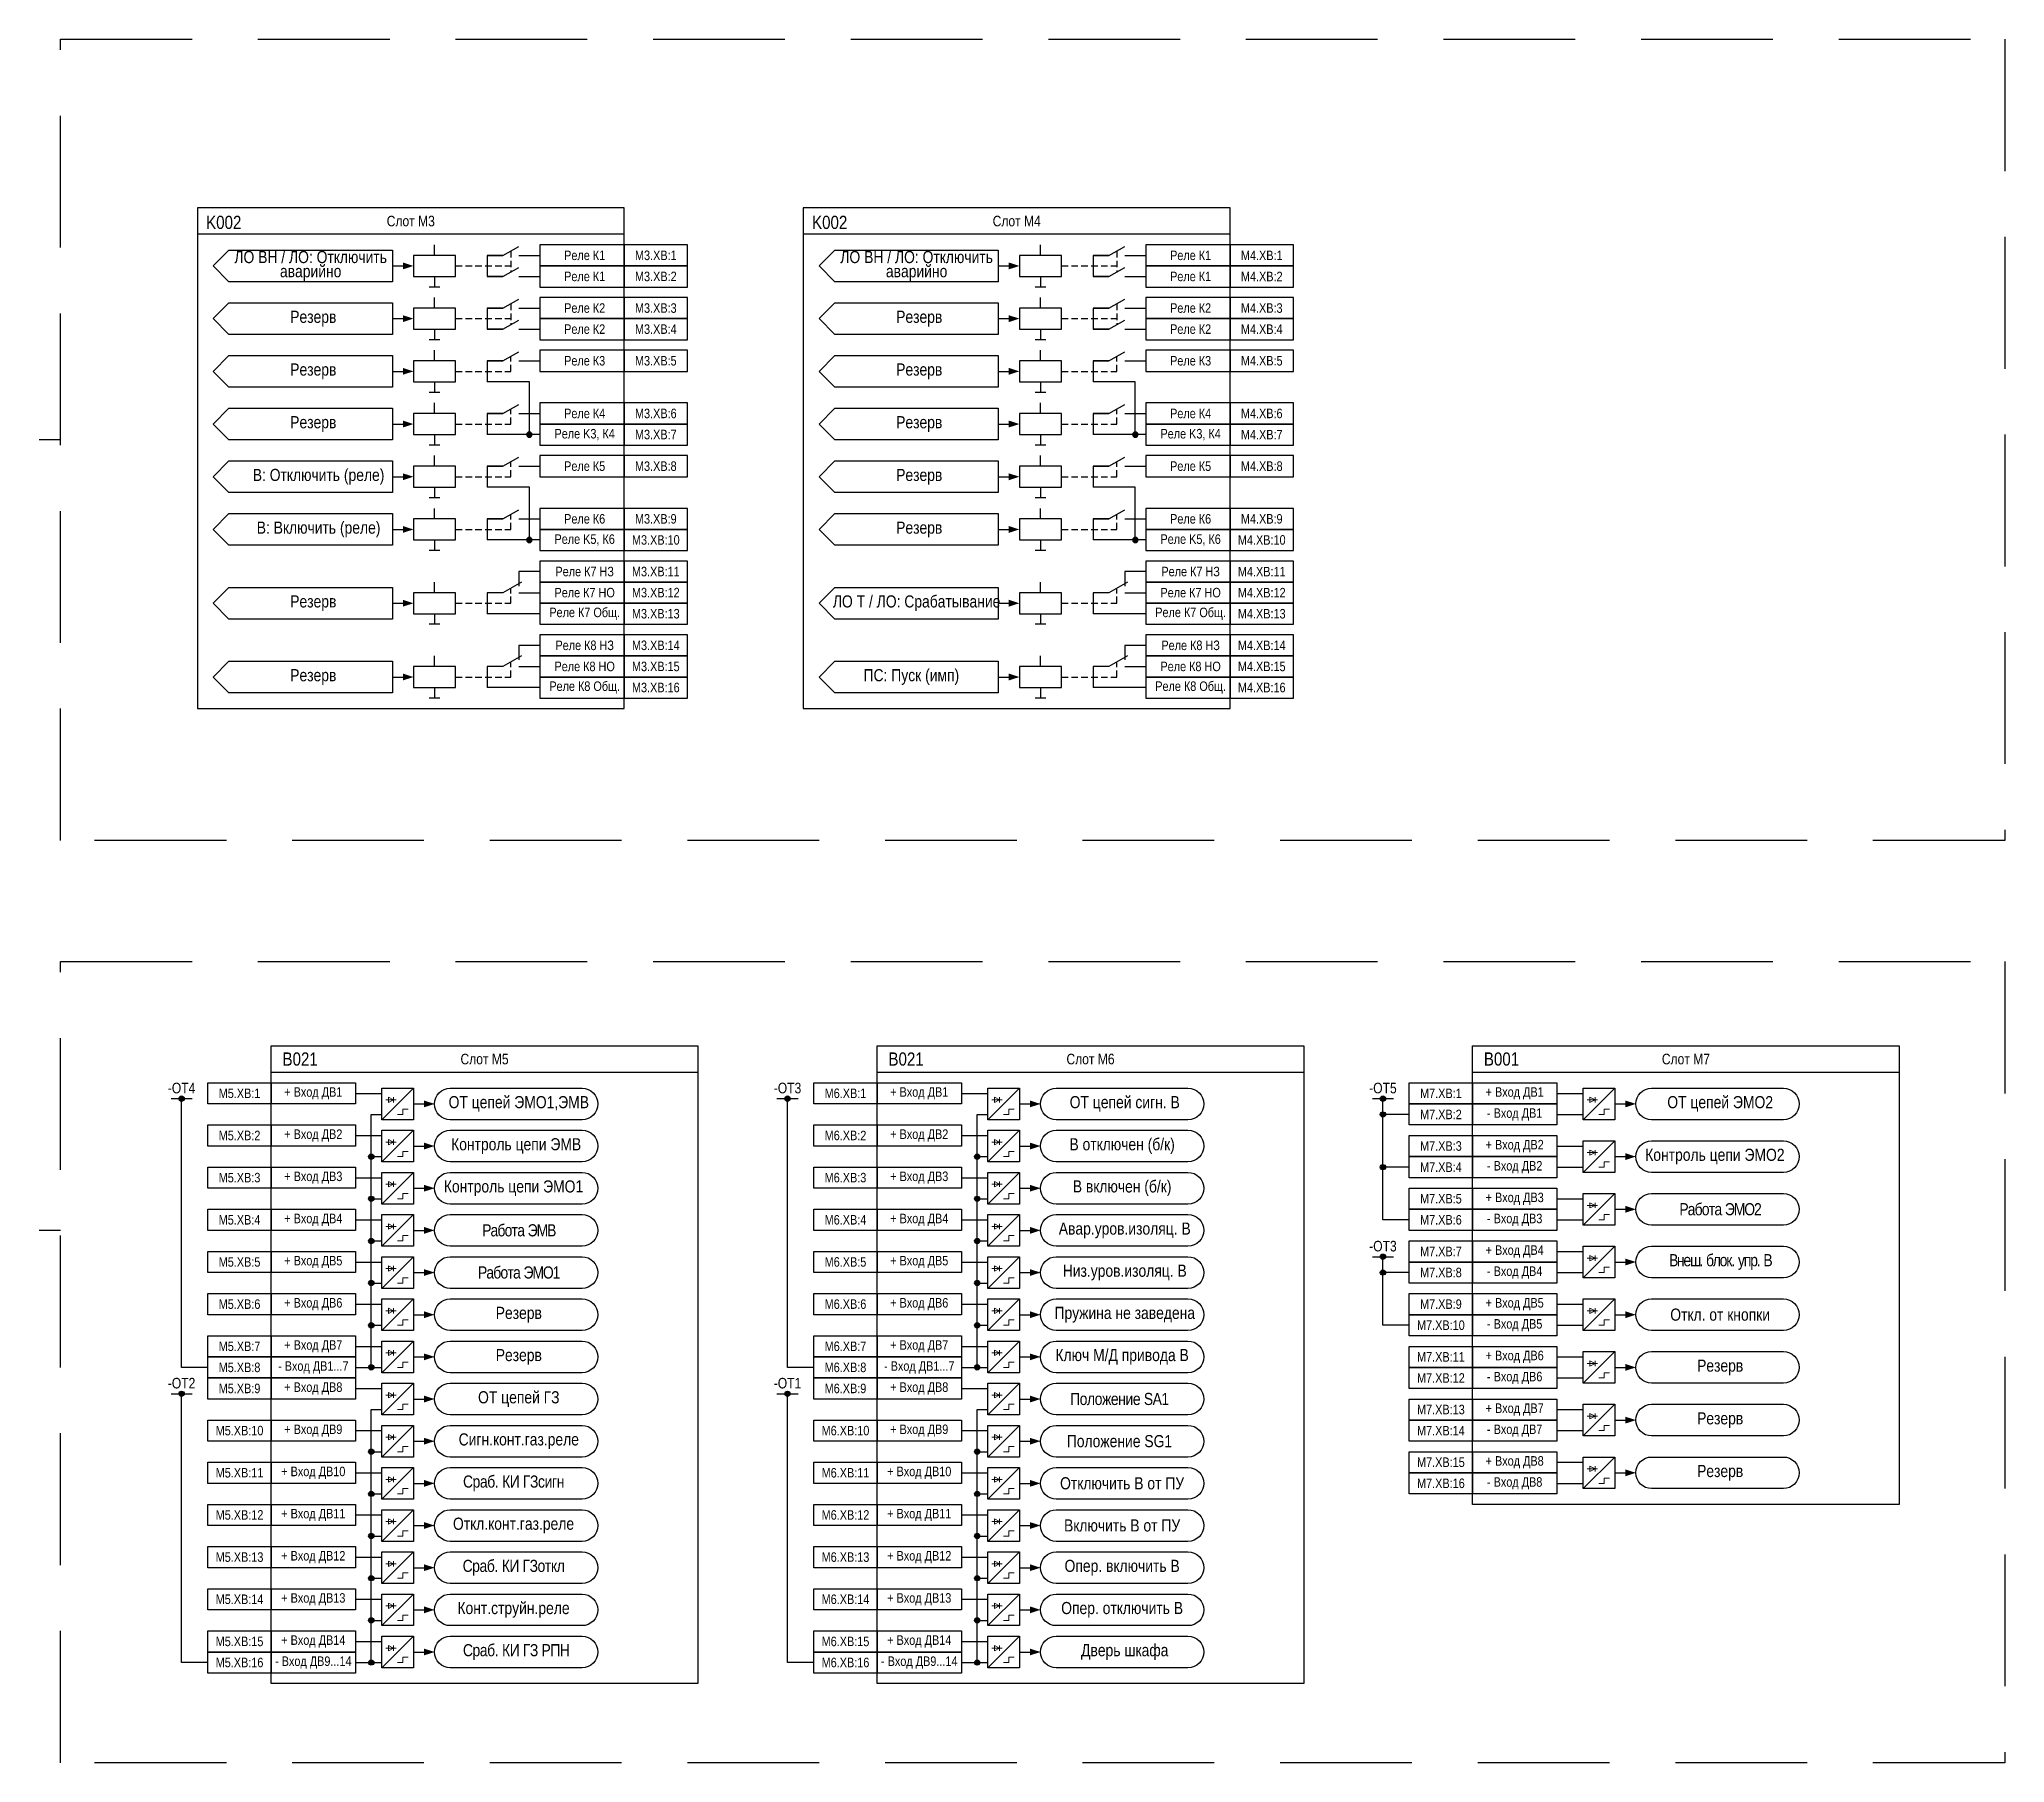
# Model space of a CAD drawing. Header units: millimetres. Extents: x 1657 to 8204, y -558 to 594.
# Drawn here: x 6756 to 7129, y -104 to 223 of the extents above; entities that cross this region are included whole.
import ezdxf
from ezdxf.enums import TextEntityAlignment as Align

# ---------------------------------------------------------------- set-up
doc = ezdxf.new("R2010")
doc.units = ezdxf.units.MM
doc.linetypes.add('штриховая2', pattern=[0.375, 0.25, -0.125])
doc.layers.add('_ОРЗ_0.3', color=7, linetype='Continuous', lineweight=30)
doc.layers.add('TEXT', color=7, linetype='Continuous', lineweight=25)
doc.layers.add('Основная', color=7, linetype='Continuous')
doc.styles.add('1.8_Gost_RD', font='ARIALN.TTF', dxfattribs={"height": 1.8})
doc.styles.add('2.5_Gost_RD', font='ARIALN.TTF', dxfattribs={"height": 2.5})
doc.styles.add('2.5_ISOCPEUR', font='isocpeur.ttf', dxfattribs={"width": 0.9, "height": 2.5})

msp = doc.modelspace()

# ---------------------------------------------------------------- texts
at = {"ltscale": 100, "attachment_point": 5}
for s, insert, char_height, width, style in [('K002', (6791, 188.25), 2.5, 10, '2.5_Gost_RD'), ('Слот М3', (6826.5, 188.5), 2, 81, '1.8_Gost_RD'), ('K002', (6906, 188.25), 2.5, 10, '2.5_Gost_RD'), ('Слот М4', (6941.5, 188.5), 2, 81, '1.8_Gost_RD'), ('\\pxi0.55556,qc;Реле К1', (6859, 182), 1.8, 16, '1.8_Gost_RD'), ('М3.XB:1', (6873, 182), 1.8, 12, '1.8_Gost_RD'), ('\\pxi0.55556,qc;Реле К1', (6974, 182), 1.8, 16, '1.8_Gost_RD'), ('М4.XB:1', (6988, 182), 1.8, 12, '1.8_Gost_RD'), ('\\pxi0.55556,qc;Реле К1', (6859, 178), 1.8, 16, '1.8_Gost_RD'), ('М3.XB:2', (6873, 178), 1.8, 12, '1.8_Gost_RD'), ('\\pxi0.55556,qc;Реле К1', (6974, 178), 1.8, 16, '1.8_Gost_RD'), ('М4.XB:2', (6988, 178), 1.8, 12, '1.8_Gost_RD'), ('\\pxi0.55556,qc;Реле К2', (6859, 172), 1.8, 16, '1.8_Gost_RD'), ('М3.XB:3', (6873, 172), 1.8, 12, '1.8_Gost_RD'), ('\\pxi0.55556,qc;Реле К2', (6974, 172), 1.8, 16, '1.8_Gost_RD'), ('М4.XB:3', (6988, 172), 1.8, 12, '1.8_Gost_RD'), ('\\pxsm0.7;Резерв', (6808, 170), 2.3, 28, '2.5_Gost_RD'), ('\\pxi0.55556,qc;Реле К2', (6859, 168), 1.8, 16, '1.8_Gost_RD'), ('М3.XB:4', (6873, 168), 1.8, 12, '1.8_Gost_RD'), ('\\pxsm0.7;Резерв', (6923, 170), 2.3, 28, '2.5_Gost_RD'), ('\\pxi0.55556,qc;Реле К2', (6974, 168), 1.8, 16, '1.8_Gost_RD'), ('М4.XB:4', (6988, 168), 1.8, 12, '1.8_Gost_RD'), ('\\pxsm0.7;Резерв', (6808, 160), 2.3, 28, '2.5_Gost_RD'), ('\\pxi0.55556,qc;Реле К3', (6859, 162), 1.8, 16, '1.8_Gost_RD'), ('М3.XB:5', (6873, 162), 1.8, 12, '1.8_Gost_RD'), ('\\pxsm0.7;Резерв', (6923, 160), 2.3, 28, '2.5_Gost_RD'), ('\\pxi0.55556,qc;Реле К3', (6974, 162), 1.8, 16, '1.8_Gost_RD'), ('М4.XB:5', (6988, 162), 1.8, 12, '1.8_Gost_RD'), ('М3.XB:6', (6873, 152), 1.8, 12, '1.8_Gost_RD'), ('М4.XB:6', (6988, 152), 1.8, 12, '1.8_Gost_RD'), ('\\pxsm0.7;Резерв', (6808, 150), 2.3, 28, '2.5_Gost_RD'), ('\\pxi0.55556,qc;Реле К4', (6859, 152), 1.8, 16, '1.8_Gost_RD'), ('\\pxsm0.7;Резерв', (6923, 150), 2.3, 28, '2.5_Gost_RD'), ('\\pxi0.55556,qc;Реле К4', (6974, 152), 1.8, 16, '1.8_Gost_RD'), ('\\pxi0.55556,qc;Реле K3, К4', (6859, 148), 1.8, 16, '1.8_Gost_RD'), ('М3.XB:7', (6873, 148), 1.8, 12, '1.8_Gost_RD'), ('\\pxi0.55556,qc;Реле K3, К4', (6974, 148), 1.8, 16, '1.8_Gost_RD'), ('М4.XB:7', (6988, 148), 1.8, 12, '1.8_Gost_RD'), ('\\pxi0.55556,qc;Реле К5', (6859, 142), 1.8, 16, '1.8_Gost_RD'), ('М3.XB:8', (6873, 142), 1.8, 12, '1.8_Gost_RD'), ('\\pxi0.55556,qc;Реле К5', (6974, 142), 1.8, 16, '1.8_Gost_RD'), ('М4.XB:8', (6988, 142), 1.8, 12, '1.8_Gost_RD'), ('\\pxsm0.7;В: Отключить (реле)', (6809, 140), 2.3, 28, '2.5_Gost_RD'), ('\\pxsm0.7;Резерв', (6923, 140), 2.3, 28, '2.5_Gost_RD'), ('\\pxsm0.7;В: Включить (реле)', (6809, 130), 2.3, 28, '2.5_Gost_RD'), ('\\pxi0.55556,qc;Реле К6', (6859, 132), 1.8, 16, '1.8_Gost_RD'), ('М3.XB:9', (6873, 132), 1.8, 12, '1.8_Gost_RD'), ('\\pxsm0.7;Резерв', (6923, 130), 2.3, 28, '2.5_Gost_RD'), ('\\pxi0.55556,qc;Реле К6', (6974, 132), 1.8, 16, '1.8_Gost_RD'), ('М4.XB:9', (6988, 132), 1.8, 12, '1.8_Gost_RD'), ('\\pxi0.55556,qc;Реле K5, К6', (6859, 128), 1.8, 16, '1.8_Gost_RD'), ('М3.XB:10', (6873, 128), 1.8, 12, '1.8_Gost_RD'), ('\\pxi0.55556,qc;Реле K5, К6', (6974, 128), 1.8, 16, '1.8_Gost_RD'), ('М4.XB:10', (6988, 128), 1.8, 12, '1.8_Gost_RD'), ('\\pxi0.55556,qc;Реле К7 НЗ', (6859, 122), 1.8, 16, '1.8_Gost_RD'), ('М3.XB:11', (6873, 122), 1.8, 12, '1.8_Gost_RD'), ('\\pxi0.55556,qc;Реле К7 НЗ', (6974, 122), 1.8, 16, '1.8_Gost_RD'), ('М4.XB:11', (6988, 122), 1.8, 12, '1.8_Gost_RD'), ('\\pxsm0.7;Резерв', (6808, 116), 2.3, 28, '2.5_Gost_RD'), ('\\pxi0.55556,qc;Реле К7 НО', (6859, 118), 1.8, 16, '1.8_Gost_RD'), ('М3.XB:12', (6873, 118), 1.8, 12, '1.8_Gost_RD'), ('\\pxi0.55556,qc;Реле К7 НО', (6974, 118), 1.8, 16, '1.8_Gost_RD'), ('М4.XB:12', (6988, 118), 1.8, 12, '1.8_Gost_RD'), ('\\pxi0.55556,qc;Реле К7 Общ.', (6859, 114), 1.8, 16, '1.8_Gost_RD'), ('М3.XB:13', (6873, 114), 1.8, 12, '1.8_Gost_RD'), ('\\pxi0.55556,qc;Реле К7 Общ.', (6974, 114), 1.8, 16, '1.8_Gost_RD'), ('М4.XB:13', (6988, 114), 1.8, 12, '1.8_Gost_RD'), ('\\pxi0.55556,qc;Реле К8 НЗ', (6859, 108), 1.8, 16, '1.8_Gost_RD'), ('М3.XB:14', (6873, 108), 1.8, 12, '1.8_Gost_RD'), ('\\pxi0.55556,qc;Реле К8 НЗ', (6974, 108), 1.8, 16, '1.8_Gost_RD'), ('М4.XB:14', (6988, 108), 1.8, 12, '1.8_Gost_RD'), ('\\pxi0.55556,qc;Реле К8 НО', (6859, 104), 1.8, 16, '1.8_Gost_RD'), ('М3.XB:15', (6873, 104), 1.8, 12, '1.8_Gost_RD'), ('\\pxi0.55556,qc;Реле К8 НО', (6974, 104), 1.8, 16, '1.8_Gost_RD'), ('М4.XB:15', (6988, 104), 1.8, 12, '1.8_Gost_RD'), ('\\pxsm0.7;Резерв', (6808, 102), 2.3, 28, '2.5_Gost_RD'), ('\\pxi0.55556,qc;Реле К8 Общ.', (6859, 100), 1.8, 16, '1.8_Gost_RD'), ('М3.XB:16', (6873, 100), 1.8, 12, '1.8_Gost_RD'), ('\\pxi0.55556,qc;Реле К8 Общ.', (6974, 100), 1.8, 16, '1.8_Gost_RD'), ('М4.XB:16', (6988, 100), 1.8, 12, '1.8_Gost_RD'), ('B021', (6805.5, 29.5), 2.5, 11, '2.5_Gost_RD'), ('Слот М5', (6840.5, 29.5), 2, 81, '1.8_Gost_RD'), ('B021', (6920.5, 29.5), 2.5, 11, '2.5_Gost_RD'), ('Слот М6', (6955.5, 29.5), 2, 81, '1.8_Gost_RD'), ('B001', (7033.5, 29.5), 2.5, 11, '2.5_Gost_RD'), ('Слот М7', (7068.5, 29.5), 2, 81, '1.8_Gost_RD'), ('-ОТ4', (6783, 24), 2, 81, '1.8_Gost_RD'), ('М5.XB:1', (6794, 23), 1.8, 12, '1.8_Gost_RD'), ('+ Вход ДВ1', (6808, 23), 1.8, 16, '1.8_Gost_RD'), ('-ОТ3', (6898, 24), 2, 81, '1.8_Gost_RD'), ('М6.XB:1', (6909, 23), 1.8, 12, '1.8_Gost_RD'), ('+ Вход ДВ1', (6923, 23), 1.8, 16, '1.8_Gost_RD'), ('\\pxsm0.7;ОТ цепей сигн. В', (6962, 21), 2.3, 31, '2.5_Gost_RD'), ('-ОТ5', (7011, 24), 2, 81, '1.8_Gost_RD'), ('М7.XB:1', (7022, 23), 1.8, 12, '1.8_Gost_RD'), ('+ Вход ДВ1', (7036, 23), 1.8, 16, '1.8_Gost_RD'), ('М7.XB:2', (7022, 19), 1.8, 12, '1.8_Gost_RD'), ('- Вход ДВ1', (7036, 19), 1.8, 16, '1.8_Gost_RD'), ('М5.XB:2', (6794, 15), 1.8, 12, '1.8_Gost_RD'), ('+ Вход ДВ2', (6808, 15), 1.8, 16, '1.8_Gost_RD'), ('М6.XB:2', (6909, 15), 1.8, 12, '1.8_Gost_RD'), ('+ Вход ДВ2', (6923, 15), 1.8, 16, '1.8_Gost_RD'), ('М7.XB:3', (7022, 13), 1.8, 12, '1.8_Gost_RD'), ('+ Вход ДВ2', (7036, 13), 1.8, 16, '1.8_Gost_RD'), ('М5.XB:3', (6794, 7), 1.8, 12, '1.8_Gost_RD'), ('+ Вход ДВ3', (6808, 7), 1.8, 16, '1.8_Gost_RD'), ('М6.XB:3', (6909, 7), 1.8, 12, '1.8_Gost_RD'), ('+ Вход ДВ3', (6923, 7), 1.8, 16, '1.8_Gost_RD'), ('М7.XB:4', (7022, 9), 1.8, 12, '1.8_Gost_RD'), ('- Вход ДВ2', (7036, 9), 1.8, 16, '1.8_Gost_RD'), ('М7.XB:5', (7022, 3), 1.8, 12, '1.8_Gost_RD'), ('+ Вход ДВ3', (7036, 3), 1.8, 16, '1.8_Gost_RD'), ('+ Вход ДВ4', (6808, -1), 1.8, 16, '1.8_Gost_RD'), ('+ Вход ДВ4', (6923, -1), 1.8, 16, '1.8_Gost_RD'), ('- Вход ДВ3', (7036, -1), 1.8, 16, '1.8_Gost_RD'), ('М5.XB:4', (6794, -1), 1.8, 12, '1.8_Gost_RD'), ('М6.XB:4', (6909, -1), 1.8, 12, '1.8_Gost_RD'), ('М7.XB:6', (7022, -1), 1.8, 12, '1.8_Gost_RD'), ('\\pxt16;-ОТ3', (7011, -6), 2, 81, '1.8_Gost_RD'), ('М7.XB:7', (7022, -7), 1.8, 12, '1.8_Gost_RD'), ('+ Вход ДВ4', (7036, -7), 1.8, 16, '1.8_Gost_RD'), ('М5.XB:5', (6794, -9), 1.8, 12, '1.8_Gost_RD'), ('+ Вход ДВ5', (6808, -9), 1.8, 16, '1.8_Gost_RD'), ('М6.XB:5', (6909, -9), 1.8, 12, '1.8_Gost_RD'), ('+ Вход ДВ5', (6923, -9), 1.8, 16, '1.8_Gost_RD'), ('М7.XB:8', (7022, -11), 1.8, 12, '1.8_Gost_RD'), ('- Вход ДВ4', (7036, -11), 1.8, 16, '1.8_Gost_RD'), ('М5.XB:6', (6794, -17), 1.8, 12, '1.8_Gost_RD'), ('+ Вход ДВ6', (6808, -17), 1.8, 16, '1.8_Gost_RD'), ('\\A1;\\pxsm0.7;Резерв', (6847, -19), 2.3, 29.7748, '2.5_Gost_RD'), ('М6.XB:6', (6909, -17), 1.8, 12, '1.8_Gost_RD'), ('+ Вход ДВ6', (6923, -17), 1.8, 16, '1.8_Gost_RD'), ('М7.XB:9', (7022, -17), 1.8, 12, '1.8_Gost_RD'), ('+ Вход ДВ5', (7036, -17), 1.8, 16, '1.8_Gost_RD'), ('М7.XB:10', (7022, -21), 1.8, 12, '1.8_Gost_RD'), ('- Вход ДВ5', (7036, -21), 1.8, 16, '1.8_Gost_RD'), ('М5.XB:7', (6794, -25), 1.8, 12, '1.8_Gost_RD'), ('+ Вход ДВ7', (6808, -25), 1.8, 16, '1.8_Gost_RD'), ('\\A1;\\pxsm0.7;Резерв', (6847, -27), 2.3, 29.7748, '2.5_Gost_RD'), ('М6.XB:7', (6909, -25), 1.8, 12, '1.8_Gost_RD'), ('+ Вход ДВ7', (6923, -25), 1.8, 16, '1.8_Gost_RD'), ('М7.XB:11', (7022, -27), 1.8, 12, '1.8_Gost_RD'), ('+ Вход ДВ6', (7036, -27), 1.8, 16, '1.8_Gost_RD'), ('М5.XB:8', (6794, -29), 1.8, 12, '1.8_Gost_RD'), ('- Вход ДВ1...7', (6808, -29), 1.8, 16, '1.8_Gost_RD'), ('М6.XB:8', (6909, -29), 1.8, 12, '1.8_Gost_RD'), ('- Вход ДВ1...7', (6923, -29), 1.8, 16, '1.8_Gost_RD'), ('- Вход ДВ6', (7036, -31), 1.8, 16, '1.8_Gost_RD'), ('\\pxsm0.7;Резерв', (7075, -29), 2.3, 28, '2.5_Gost_RD'), ('-ОТ2', (6783, -32), 2, 81, '1.8_Gost_RD'), ('М5.XB:9', (6794, -33), 1.8, 12, '1.8_Gost_RD'), ('+ Вход ДВ8', (6808, -33), 1.8, 16, '1.8_Gost_RD'), ('-ОТ1', (6898, -32), 2, 81, '1.8_Gost_RD'), ('М6.XB:9', (6909, -33), 1.8, 12, '1.8_Gost_RD'), ('+ Вход ДВ8', (6923, -33), 1.8, 16, '1.8_Gost_RD'), ('М7.XB:12', (7022, -31), 1.8, 12, '1.8_Gost_RD'), ('М7.XB:13', (7022, -37), 1.8, 12, '1.8_Gost_RD'), ('+ Вход ДВ7', (7036, -37), 1.8, 16, '1.8_Gost_RD'), ('М5.XB:10', (6794, -41), 1.8, 12, '1.8_Gost_RD'), ('+ Вход ДВ9', (6808, -41), 1.8, 16, '1.8_Gost_RD'), ('М6.XB:10', (6909, -41), 1.8, 12, '1.8_Gost_RD'), ('+ Вход ДВ9', (6923, -41), 1.8, 16, '1.8_Gost_RD'), ('М7.XB:14', (7022, -41), 1.8, 12, '1.8_Gost_RD'), ('- Вход ДВ7', (7036, -41), 1.8, 16, '1.8_Gost_RD'), ('\\pxsm0.7;Резерв', (7075, -39), 2.3, 28, '2.5_Gost_RD'), ('М5.XB:11', (6794, -49), 1.8, 12, '1.8_Gost_RD'), ('+ Вход ДВ10', (6808, -49), 1.8, 16, '1.8_Gost_RD'), ('М6.XB:11', (6909, -49), 1.8, 12, '1.8_Gost_RD'), ('+ Вход ДВ10', (6923, -49), 1.8, 16, '1.8_Gost_RD'), ('М7.XB:15', (7022, -47), 1.8, 12, '1.8_Gost_RD'), ('+ Вход ДВ8', (7036, -47), 1.8, 16, '1.8_Gost_RD'), ('М7.XB:16', (7022, -51), 1.8, 12, '1.8_Gost_RD'), ('- Вход ДВ8', (7036, -51), 1.8, 16, '1.8_Gost_RD'), ('+ Вход ДВ11', (6808, -57), 1.8, 16, '1.8_Gost_RD'), ('+ Вход ДВ11', (6923, -57), 1.8, 16, '1.8_Gost_RD'), ('М5.XB:12', (6794, -57), 1.8, 12, '1.8_Gost_RD'), ('М6.XB:12', (6909, -57), 1.8, 12, '1.8_Gost_RD'), ('М5.XB:13', (6794, -65), 1.8, 12, '1.8_Gost_RD'), ('+ Вход ДВ12', (6808, -65), 1.8, 16, '1.8_Gost_RD'), ('М6.XB:13', (6909, -65), 1.8, 12, '1.8_Gost_RD'), ('+ Вход ДВ12', (6923, -65), 1.8, 16, '1.8_Gost_RD'), ('Опер. включить В', (6961.5, -67), 2.3, 31, '2.5_Gost_RD'), ('М5.XB:14', (6794, -73), 1.8, 12, '1.8_Gost_RD'), ('+ Вход ДВ13', (6808, -73), 1.8, 16, '1.8_Gost_RD'), ('\\A1;\\pxsm0.7;Конт.струйн.реле', (6846, -75), 2.3, 31, '2.5_Gost_RD'), ('М6.XB:14', (6909, -73), 1.8, 12, '1.8_Gost_RD'), ('+ Вход ДВ13', (6923, -73), 1.8, 16, '1.8_Gost_RD'), ('Опер. отключить В', (6961.5, -75), 2.3, 31, '2.5_Gost_RD'), ('М5.XB:15', (6794, -81), 1.8, 12, '1.8_Gost_RD'), ('+ Вход ДВ14', (6808, -81), 1.8, 16, '1.8_Gost_RD'), ('\\A1;\\pxsm0.7;{\\T0.95;Сраб. КИ ГЗ РПН}', (6846.5, -83), 2.3, 31, '2.5_Gost_RD'), ('М6.XB:15', (6909, -81), 1.8, 12, '1.8_Gost_RD'), ('+ Вход ДВ14', (6923, -81), 1.8, 16, '1.8_Gost_RD'), ('М5.XB:16', (6794, -85), 1.8, 12, '1.8_Gost_RD'), ('- Вход ДВ9...14', (6808, -85), 1.8, 16, '1.8_Gost_RD'), ('М6.XB:16', (6909, -85), 1.8, 12, '1.8_Gost_RD'), ('- Вход ДВ9...14', (6923, -85), 1.8, 16, '1.8_Gost_RD')]:
    msp.add_mtext(s, dxfattribs=dict(at, insert=insert, char_height=char_height, width=width, style=style))
at = {"layer": 'TEXT', "ltscale": 100, "char_height": 2.3, "attachment_point": 5, "style": '2.5_Gost_RD'}
for s, insert, width in [('\\pxsm0.7;ЛО ВН / ЛО: Отключить аварийно', (6807.5, 180), 32.7284), ('\\pxsm0.7;ЛО ВН / ЛО: Отключить аварийно', (6922.5, 180), 32.7284), ('\\pxsm0.7;ЛО Т / ЛО: Срабатывание', (6922.5, 116), 31), ('\\pxsm0.7;ПС: Пуск (имп)', (6921.5, 102), 31), ('\\pxsm0.7;ОТ цепей ЭМО1,ЭМВ', (6847, 21), 31), ('\\pxsm0.7;ОТ цепей ЭМО2', (7075, 21), 31), ('\\pxsm0.7;Контроль цепи ЭМВ', (6846.5, 13), 28), ('В отключен (б/к)', (6961.5, 13), 31), ('\\pxsm0.7;Контроль цепи ЭМО2', (7074, 11), 28), ('\\pxsm0.7;Контроль цепи ЭМО1', (6846, 5), 28), ('В включен (б/к)', (6961.5, 5), 31), ('\\pxsm0.7;{\\T0.9;Работа ЭМО2}', (7075, 1), 31), ('\\pxsm0.7;{\\T0.9;Работа ЭМВ}', (6847, -3), 31), ('\\pxsm0.7;Авар.уров.изоляц. В', (6962, -3), 31), ('\\pxsm0.7;{\\T0.85;Внеш. блок. упр. В}', (7075, -9), 31), ('\\pxsm0.7;{\\T0.9;Работа ЭМО1}', (6847, -11), 31), ('\\pxsm0.7;Низ.уров.изоляц. В', (6962, -11), 31), ('\\pxsm0.7;Пружина не заведена', (6962, -19), 31), ('\\pxsm0.7;Откл. от кнопки', (7075, -19), 31), ('Ключ М/Д привода В', (6961.5, -27), 31), ('\\pxsm0.7;ОТ цепей ГЗ', (6847, -35), 31), ('\\pxsm0.7;{\\T0.95;Положение SA1}', (6961, -35), 31), ('\\A1;\\pxsm0.7;Сигн.конт.газ.реле', (6847, -43), 31), ('\\pxsm0.7;Положение SG1', (6961, -43), 31), ('\\pxsm0.7;Резерв', (7075, -49), 31), ('\\A1;\\pxsm0.7;{\\T0.95;Сраб. КИ ГЗсигн}', (6846, -51), 31), ('Отключить В от ПУ', (6961.5, -51), 31), ('\\A1;\\pxsm0.7;Откл.конт.газ.реле', (6846, -59), 31), ('Включить В от ПУ', (6961.5, -59), 31), ('\\A1;\\pxsm0.7;{\\T0.95;Сраб. КИ ГЗоткл}', (6846, -67), 31), ('\\pxsm0.7;Дверь шкафа', (6962, -83), 31)]:
    msp.add_mtext(s, dxfattribs=dict(at, insert=insert, width=width))

# ---------------------------------------------------------------- blocks, each defined once
blk = doc.blocks.new('*U100')
at = {"layer": 'Основная', "color": 0}
blk.add_line((0, 0), (6, 3.43), dxfattribs=at)
blk = doc.blocks.new('*U191')
at = {"layer": 'Основная', "color": 0}
for p, q in [((-3, 0), (-9, 0)), ((9, 0), (3, 0))]:
    blk.add_line(p, q, dxfattribs=at)
at = {"layer": 'Основная', "ltscale": 0.25, "xscale": -1}
blk.add_blockref('*U100', (3, 0), dxfattribs=at)
at = {"layer": 'Основная', "style": '2.5_ISOCPEUR'}
for tag, p in [('ОУ', (-2, 10)), ('В1', (-14, 6)), ('В2', (-6, 4))]:
    blk.add_attdef(tag, text='', height=2.5, dxfattribs=at).set_placement(p, align=Align.MIDDLE_CENTER)
blk = doc.blocks.new('*U190')
at = {"layer": 'Основная', "color": 0}
for p, q in [((-3, 0), (-9, 0)), ((9, 0), (3, 0))]:
    blk.add_line(p, q, dxfattribs=at)
at = {"layer": 'Основная', "ltscale": 0.25, "xscale": -1}
blk.add_blockref('*U100', (3, 0), dxfattribs=at)
at = {"layer": 'Основная', "style": '2.5_ISOCPEUR'}
for tag, p in [('ОУ', (-2, 10)), ('В1', (-14, 6)), ('В2', (-6, 4))]:
    blk.add_attdef(tag, text='', height=2.5, dxfattribs=at).set_placement(p, align=Align.MIDDLE_CENTER)
blk = doc.blocks.new('Точка')
at = {"ltscale": 100}
h = blk.add_hatch(color=256, dxfattribs=at)
h.dxf.hatch_style = 1
edge = h.paths.add_edge_path()
edge.add_arc((0, 0), 0.5, 0, 360)
blk.add_circle((0, 0), 0.5, dxfattribs=at)
blk = doc.blocks.new('*U189')
at = {"layer": 'Основная', "color": 0}
for p, q in [((-3, 0), (-9, 0)), ((9, 0), (3, 0))]:
    blk.add_line(p, q, dxfattribs=at)
at = {"layer": 'Основная', "ltscale": 0.25, "xscale": -1}
blk.add_blockref('*U100', (3, 0), dxfattribs=at)
at = {"layer": 'Основная', "style": '2.5_ISOCPEUR'}
for tag, p in [('ОУ', (-2, 10)), ('В1', (-14, 6)), ('В2', (-6, 4))]:
    blk.add_attdef(tag, text='', height=2.5, dxfattribs=at).set_placement(p, align=Align.MIDDLE_CENTER)
blk = doc.blocks.new('*U188')
at = {"layer": 'Основная', "color": 0}
for p, q in [((-3, 0), (-9, 0)), ((9, 0), (3, 0))]:
    blk.add_line(p, q, dxfattribs=at)
at = {"layer": 'Основная', "ltscale": 0.25, "xscale": -1}
blk.add_blockref('*U100', (3, 0), dxfattribs=at)
at = {"layer": 'Основная', "style": '2.5_ISOCPEUR'}
for tag, p in [('ОУ', (-2, 10)), ('В1', (-14, 6)), ('В2', (-6, 4))]:
    blk.add_attdef(tag, text='', height=2.5, dxfattribs=at).set_placement(p, align=Align.MIDDLE_CENTER)
blk = doc.blocks.new('*U186')
at = {"layer": 'Основная', "color": 0}
for p, q in [((-3, 0), (-9, 0)), ((9, 0), (3, 0))]:
    blk.add_line(p, q, dxfattribs=at)
at = {"layer": 'Основная', "ltscale": 0.25, "xscale": -1}
blk.add_blockref('*U100', (3, 0), dxfattribs=at)
at = {"layer": 'Основная', "style": '2.5_ISOCPEUR'}
for tag, p in [('ОУ', (-2, 10)), ('В1', (-14, 6)), ('В2', (-6, 4))]:
    blk.add_attdef(tag, text='', height=2.5, dxfattribs=at).set_placement(p, align=Align.MIDDLE_CENTER)
blk = doc.blocks.new('*U187')
at = {"layer": 'Основная', "color": 0}
for p, q in [((-3, 0), (-9, 0)), ((9, 0), (3, 0))]:
    blk.add_line(p, q, dxfattribs=at)
at = {"layer": 'Основная', "ltscale": 0.25, "xscale": -1}
blk.add_blockref('*U100', (3, 0), dxfattribs=at)
at = {"layer": 'Основная', "style": '2.5_ISOCPEUR'}
for tag, p in [('ОУ', (-2, 10)), ('В1', (-14, 6)), ('В2', (-6, 4))]:
    blk.add_attdef(tag, text='', height=2.5, dxfattribs=at).set_placement(p, align=Align.MIDDLE_CENTER)
blk = doc.blocks.new('*U185')
at = {"layer": 'Основная', "color": 0}
for p, q in [((-3, 0), (-9, 0)), ((9, 0), (3, 0))]:
    blk.add_line(p, q, dxfattribs=at)
at = {"layer": 'Основная', "ltscale": 0.25, "xscale": -1}
blk.add_blockref('*U100', (3, 0), dxfattribs=at)
at = {"layer": 'Основная', "style": '2.5_ISOCPEUR'}
for tag, p in [('ОУ', (-2, 10)), ('В1', (-14, 6)), ('В2', (-6, 4))]:
    blk.add_attdef(tag, text='', height=2.5, dxfattribs=at).set_placement(p, align=Align.MIDDLE_CENTER)
blk = doc.blocks.new('*U183')
at = {"layer": 'Основная', "color": 0}
for p, q in [((-3, 0), (-9, 0)), ((9, 0), (3, 0))]:
    blk.add_line(p, q, dxfattribs=at)
at = {"layer": 'Основная', "ltscale": 0.25, "xscale": -1}
blk.add_blockref('*U100', (3, 0), dxfattribs=at)
at = {"layer": 'Основная', "style": '2.5_ISOCPEUR'}
for tag, p in [('ОУ', (-2, 10)), ('В1', (-14, 6)), ('В2', (-6, 4))]:
    blk.add_attdef(tag, text='', height=2.5, dxfattribs=at).set_placement(p, align=Align.MIDDLE_CENTER)
blk = doc.blocks.new('*U184')
at = {"ltscale": 0.25}
blk.add_line((0, 0), (3, 0), dxfattribs=at)
blk.add_lwpolyline([(2, 0, 1.3, 0, 0), (4, 0, 0, 0, 0)], format="xyseb", dxfattribs=at)
blk = doc.blocks.new('*U176')
at = {"ltscale": 0.25}
blk.add_line((0, 0), (3, 0), dxfattribs=at)
blk.add_lwpolyline([(2, 0, 1.3, 0, 0), (4, 0, 0, 0, 0)], format="xyseb", dxfattribs=at)
blk = doc.blocks.new('*U177')
at = {"ltscale": 0.25}
blk.add_line((0, 0), (3, 0), dxfattribs=at)
blk.add_lwpolyline([(2, 0, 1.3, 0, 0), (4, 0, 0, 0, 0)], format="xyseb", dxfattribs=at)
blk = doc.blocks.new('*U178')
at = {"ltscale": 0.25}
blk.add_line((0, 0), (3, 0), dxfattribs=at)
blk.add_lwpolyline([(2, 0, 1.3, 0, 0), (4, 0, 0, 0, 0)], format="xyseb", dxfattribs=at)
blk = doc.blocks.new('*U179')
at = {"ltscale": 0.25}
blk.add_line((0, 0), (3, 0), dxfattribs=at)
blk.add_lwpolyline([(2, 0, 1.3, 0, 0), (4, 0, 0, 0, 0)], format="xyseb", dxfattribs=at)
blk = doc.blocks.new('*U180')
at = {"ltscale": 0.25}
blk.add_line((0, 0), (3, 0), dxfattribs=at)
blk.add_lwpolyline([(2, 0, 1.3, 0, 0), (4, 0, 0, 0, 0)], format="xyseb", dxfattribs=at)
blk = doc.blocks.new('*U181')
at = {"ltscale": 0.25}
blk.add_line((0, 0), (3, 0), dxfattribs=at)
blk.add_lwpolyline([(2, 0, 1.3, 0, 0), (4, 0, 0, 0, 0)], format="xyseb", dxfattribs=at)
blk = doc.blocks.new('*U182')
at = {"ltscale": 0.25}
blk.add_line((0, 0), (3, 0), dxfattribs=at)
blk.add_lwpolyline([(2, 0, 1.3, 0, 0), (4, 0, 0, 0, 0)], format="xyseb", dxfattribs=at)
blk = doc.blocks.new('*U175')
at = {"layer": 'Основная', "color": 0}
for p, q in [((-3, 0), (-9, 0)), ((9, 0), (3, 0))]:
    blk.add_line(p, q, dxfattribs=at)
at = {"layer": 'Основная', "ltscale": 0.25, "xscale": -1}
blk.add_blockref('*U100', (3, 0), dxfattribs=at)
at = {"layer": 'Основная', "style": '2.5_ISOCPEUR'}
for tag, p in [('ОУ', (-2, 10)), ('В1', (-14, 6)), ('В2', (-6, 4))]:
    blk.add_attdef(tag, text='', height=2.5, dxfattribs=at).set_placement(p, align=Align.MIDDLE_CENTER)
blk = doc.blocks.new('*U174')
at = {"layer": 'Основная', "color": 0}
for p, q in [((-3, 0), (-9, 0)), ((9, 0), (3, 0))]:
    blk.add_line(p, q, dxfattribs=at)
at = {"layer": 'Основная', "ltscale": 0.25, "xscale": -1}
blk.add_blockref('*U100', (3, 0), dxfattribs=at)
at = {"layer": 'Основная', "style": '2.5_ISOCPEUR'}
for tag, p in [('ОУ', (-2, 10)), ('В1', (-14, 6)), ('В2', (-6, 4))]:
    blk.add_attdef(tag, text='', height=2.5, dxfattribs=at).set_placement(p, align=Align.MIDDLE_CENTER)
blk = doc.blocks.new('*U173')
at = {"layer": 'Основная', "color": 0}
for p, q in [((-3, 0), (-9, 0)), ((9, 0), (3, 0))]:
    blk.add_line(p, q, dxfattribs=at)
at = {"layer": 'Основная', "ltscale": 0.25, "xscale": -1}
blk.add_blockref('*U100', (3, 0), dxfattribs=at)
at = {"layer": 'Основная', "style": '2.5_ISOCPEUR'}
for tag, p in [('ОУ', (-2, 10)), ('В1', (-14, 6)), ('В2', (-6, 4))]:
    blk.add_attdef(tag, text='', height=2.5, dxfattribs=at).set_placement(p, align=Align.MIDDLE_CENTER)
blk = doc.blocks.new('*U171')
at = {"layer": 'Основная', "color": 0}
for p, q in [((-3, 0), (-9, 0)), ((9, 0), (3, 0))]:
    blk.add_line(p, q, dxfattribs=at)
at = {"layer": 'Основная', "ltscale": 0.25, "xscale": -1}
blk.add_blockref('*U100', (3, 0), dxfattribs=at)
at = {"layer": 'Основная', "style": '2.5_ISOCPEUR'}
for tag, p in [('ОУ', (-2, 10)), ('В1', (-14, 6)), ('В2', (-6, 4))]:
    blk.add_attdef(tag, text='', height=2.5, dxfattribs=at).set_placement(p, align=Align.MIDDLE_CENTER)
blk = doc.blocks.new('*U172')
at = {"layer": 'Основная', "color": 0}
for p, q in [((-3, 0), (-9, 0)), ((9, 0), (3, 0))]:
    blk.add_line(p, q, dxfattribs=at)
at = {"layer": 'Основная', "ltscale": 0.25, "xscale": -1}
blk.add_blockref('*U100', (3, 0), dxfattribs=at)
at = {"layer": 'Основная', "style": '2.5_ISOCPEUR'}
for tag, p in [('ОУ', (-2, 10)), ('В1', (-14, 6)), ('В2', (-6, 4))]:
    blk.add_attdef(tag, text='', height=2.5, dxfattribs=at).set_placement(p, align=Align.MIDDLE_CENTER)
blk = doc.blocks.new('*U170')
at = {"layer": 'Основная', "color": 0}
for p, q in [((-3, 0), (-9, 0)), ((9, 0), (3, 0))]:
    blk.add_line(p, q, dxfattribs=at)
at = {"layer": 'Основная', "ltscale": 0.25, "xscale": -1}
blk.add_blockref('*U100', (3, 0), dxfattribs=at)
at = {"layer": 'Основная', "style": '2.5_ISOCPEUR'}
for tag, p in [('ОУ', (-2, 10)), ('В1', (-14, 6)), ('В2', (-6, 4))]:
    blk.add_attdef(tag, text='', height=2.5, dxfattribs=at).set_placement(p, align=Align.MIDDLE_CENTER)
blk = doc.blocks.new('*U168')
at = {"layer": 'Основная', "color": 0}
for p, q in [((-3, 0), (-9, 0)), ((9, 0), (3, 0))]:
    blk.add_line(p, q, dxfattribs=at)
at = {"layer": 'Основная', "ltscale": 0.25, "xscale": -1}
blk.add_blockref('*U100', (3, 0), dxfattribs=at)
at = {"layer": 'Основная', "style": '2.5_ISOCPEUR'}
for tag, p in [('ОУ', (-2, 10)), ('В1', (-14, 6)), ('В2', (-6, 4))]:
    blk.add_attdef(tag, text='', height=2.5, dxfattribs=at).set_placement(p, align=Align.MIDDLE_CENTER)
blk = doc.blocks.new('*U169')
at = {"layer": 'Основная', "color": 0}
for p, q in [((-3, 0), (-9, 0)), ((9, 0), (3, 0))]:
    blk.add_line(p, q, dxfattribs=at)
at = {"layer": 'Основная', "ltscale": 0.25, "xscale": -1}
blk.add_blockref('*U100', (3, 0), dxfattribs=at)
at = {"layer": 'Основная', "style": '2.5_ISOCPEUR'}
for tag, p in [('ОУ', (-2, 10)), ('В1', (-14, 6)), ('В2', (-6, 4))]:
    blk.add_attdef(tag, text='', height=2.5, dxfattribs=at).set_placement(p, align=Align.MIDDLE_CENTER)
blk = doc.blocks.new('*U164')
at = {"ltscale": 0.25}
blk.add_line((0, 0), (3, 0), dxfattribs=at)
blk.add_lwpolyline([(2, 0, 1.3, 0, 0), (4, 0, 0, 0, 0)], format="xyseb", dxfattribs=at)
blk = doc.blocks.new('*U165')
at = {"ltscale": 0.25}
blk.add_line((0, 0), (3, 0), dxfattribs=at)
blk.add_lwpolyline([(2, 0, 1.3, 0, 0), (4, 0, 0, 0, 0)], format="xyseb", dxfattribs=at)
blk = doc.blocks.new('*U166')
at = {"ltscale": 0.25}
blk.add_line((0, 0), (3, 0), dxfattribs=at)
blk.add_lwpolyline([(2, 0, 1.3, 0, 0), (4, 0, 0, 0, 0)], format="xyseb", dxfattribs=at)
blk = doc.blocks.new('*U167')
at = {"ltscale": 0.25}
blk.add_line((0, 0), (3, 0), dxfattribs=at)
blk.add_lwpolyline([(2, 0, 1.3, 0, 0), (4, 0, 0, 0, 0)], format="xyseb", dxfattribs=at)
blk = doc.blocks.new('*U160')
at = {"ltscale": 0.25}
blk.add_line((0, 0), (3, 0), dxfattribs=at)
blk.add_lwpolyline([(2, 0, 1.3, 0, 0), (4, 0, 0, 0, 0)], format="xyseb", dxfattribs=at)
blk = doc.blocks.new('*U161')
at = {"ltscale": 0.25}
blk.add_line((0, 0), (3, 0), dxfattribs=at)
blk.add_lwpolyline([(2, 0, 1.3, 0, 0), (4, 0, 0, 0, 0)], format="xyseb", dxfattribs=at)
blk = doc.blocks.new('*U162')
at = {"ltscale": 0.25}
blk.add_line((0, 0), (3, 0), dxfattribs=at)
blk.add_lwpolyline([(2, 0, 1.3, 0, 0), (4, 0, 0, 0, 0)], format="xyseb", dxfattribs=at)
blk = doc.blocks.new('*U163')
at = {"ltscale": 0.25}
blk.add_line((0, 0), (3, 0), dxfattribs=at)
blk.add_lwpolyline([(2, 0, 1.3, 0, 0), (4, 0, 0, 0, 0)], format="xyseb", dxfattribs=at)
blk = doc.blocks.new('*U132')
at = {"ltscale": 0.25}
blk.add_line((0, 0), (3, 0), dxfattribs=at)
blk.add_lwpolyline([(2, 0, 1.3, 0, 0), (4, 0, 0, 0, 0)], format="xyseb", dxfattribs=at)
blk = doc.blocks.new('*U133')
at = {"ltscale": 0.25}
blk.add_line((0, 0), (3, 0), dxfattribs=at)
blk.add_lwpolyline([(2, 0, 1.3, 0, 0), (4, 0, 0, 0, 0)], format="xyseb", dxfattribs=at)
blk = doc.blocks.new('*U126')
at = {"ltscale": 0.25}
blk.add_line((0, 0), (3, 0), dxfattribs=at)
blk.add_lwpolyline([(2, 0, 1.3, 0, 0), (4, 0, 0, 0, 0)], format="xyseb", dxfattribs=at)
blk = doc.blocks.new('*U127')
at = {"ltscale": 0.25}
blk.add_line((0, 0), (3, 0), dxfattribs=at)
blk.add_lwpolyline([(2, 0, 1.3, 0, 0), (4, 0, 0, 0, 0)], format="xyseb", dxfattribs=at)
blk = doc.blocks.new('*U128')
at = {"ltscale": 0.25}
blk.add_line((0, 0), (3, 0), dxfattribs=at)
blk.add_lwpolyline([(2, 0, 1.3, 0, 0), (4, 0, 0, 0, 0)], format="xyseb", dxfattribs=at)
blk = doc.blocks.new('*U129')
at = {"ltscale": 0.25}
blk.add_line((0, 0), (3, 0), dxfattribs=at)
blk.add_lwpolyline([(2, 0, 1.3, 0, 0), (4, 0, 0, 0, 0)], format="xyseb", dxfattribs=at)
blk = doc.blocks.new('*U130')
at = {"ltscale": 0.25}
blk.add_line((0, 0), (3, 0), dxfattribs=at)
blk.add_lwpolyline([(2, 0, 1.3, 0, 0), (4, 0, 0, 0, 0)], format="xyseb", dxfattribs=at)
blk = doc.blocks.new('*U131')
at = {"ltscale": 0.25}
blk.add_line((0, 0), (3, 0), dxfattribs=at)
blk.add_lwpolyline([(2, 0, 1.3, 0, 0), (4, 0, 0, 0, 0)], format="xyseb", dxfattribs=at)
blk = doc.blocks.new('*U114')
at = {"ltscale": 0.25}
blk.add_line((0, 0), (3, 0), dxfattribs=at)
blk.add_lwpolyline([(2, 0, 1.3, 0, 0), (4, 0, 0, 0, 0)], format="xyseb", dxfattribs=at)
blk = doc.blocks.new('*U115')
at = {"ltscale": 0.25}
blk.add_line((0, 0), (3, 0), dxfattribs=at)
blk.add_lwpolyline([(2, 0, 1.3, 0, 0), (4, 0, 0, 0, 0)], format="xyseb", dxfattribs=at)
blk = doc.blocks.new('*U116')
at = {"ltscale": 0.25}
blk.add_line((0, 0), (3, 0), dxfattribs=at)
blk.add_lwpolyline([(2, 0, 1.3, 0, 0), (4, 0, 0, 0, 0)], format="xyseb", dxfattribs=at)
blk = doc.blocks.new('*U117')
at = {"ltscale": 0.25}
blk.add_line((0, 0), (3, 0), dxfattribs=at)
blk.add_lwpolyline([(2, 0, 1.3, 0, 0), (4, 0, 0, 0, 0)], format="xyseb", dxfattribs=at)
blk = doc.blocks.new('*U118')
at = {"ltscale": 0.25}
blk.add_line((0, 0), (3, 0), dxfattribs=at)
blk.add_lwpolyline([(2, 0, 1.3, 0, 0), (4, 0, 0, 0, 0)], format="xyseb", dxfattribs=at)
blk = doc.blocks.new('*U119')
at = {"ltscale": 0.25}
blk.add_line((0, 0), (3, 0), dxfattribs=at)
blk.add_lwpolyline([(2, 0, 1.3, 0, 0), (4, 0, 0, 0, 0)], format="xyseb", dxfattribs=at)
blk = doc.blocks.new('*U120')
at = {"ltscale": 0.25}
blk.add_line((0, 0), (3, 0), dxfattribs=at)
blk.add_lwpolyline([(2, 0, 1.3, 0, 0), (4, 0, 0, 0, 0)], format="xyseb", dxfattribs=at)
blk = doc.blocks.new('*U121')
at = {"ltscale": 0.25}
blk.add_line((0, 0), (3, 0), dxfattribs=at)
blk.add_lwpolyline([(2, 0, 1.3, 0, 0), (4, 0, 0, 0, 0)], format="xyseb", dxfattribs=at)
blk = doc.blocks.new('*U122')
at = {"ltscale": 0.25}
blk.add_line((0, 0), (3, 0), dxfattribs=at)
blk.add_lwpolyline([(2, 0, 1.3, 0, 0), (4, 0, 0, 0, 0)], format="xyseb", dxfattribs=at)
blk = doc.blocks.new('*U123')
at = {"ltscale": 0.25}
blk.add_line((0, 0), (3, 0), dxfattribs=at)
blk.add_lwpolyline([(2, 0, 1.3, 0, 0), (4, 0, 0, 0, 0)], format="xyseb", dxfattribs=at)
blk = doc.blocks.new('*U124')
at = {"ltscale": 0.25}
blk.add_line((0, 0), (3, 0), dxfattribs=at)
blk.add_lwpolyline([(2, 0, 1.3, 0, 0), (4, 0, 0, 0, 0)], format="xyseb", dxfattribs=at)
blk = doc.blocks.new('*U125')
at = {"ltscale": 0.25}
blk.add_line((0, 0), (3, 0), dxfattribs=at)
blk.add_lwpolyline([(2, 0, 1.3, 0, 0), (4, 0, 0, 0, 0)], format="xyseb", dxfattribs=at)
blk = doc.blocks.new('*U112')
at = {"ltscale": 0.25}
blk.add_line((0, 0), (3, 0), dxfattribs=at)
blk.add_lwpolyline([(2, 0, 1.3, 0, 0), (4, 0, 0, 0, 0)], format="xyseb", dxfattribs=at)
blk = doc.blocks.new('*U113')
at = {"ltscale": 0.25}
blk.add_line((0, 0), (3, 0), dxfattribs=at)
blk.add_lwpolyline([(2, 0, 1.3, 0, 0), (4, 0, 0, 0, 0)], format="xyseb", dxfattribs=at)

# ---------------------------------------------------------------- linework, layer by layer
at = {"ltscale": 100}
for p, q in [((6831, 182), (6831, 184)), ((6946, 182), (6946, 184)), ((6844, 182), (6841, 182)), ((6850, 182), (6851, 182)), ((6959, 182), (6956, 182)), ((6965, 182), (6966, 182)), ((6832, 176), (6830, 176)), ((6831, 178), (6831, 176)), ((6844, 178), (6841, 178)), ((6850, 178), (6851, 178)), ((6947, 176), (6945, 176)), ((6946, 178), (6946, 176)), ((6959, 178), (6956, 178)), ((6965, 178), (6966, 178)), ((6831, 172), (6831, 174)), ((6844, 172), (6841, 172)), ((6850, 172), (6851, 172)), ((6946, 172), (6946, 174)), ((6959, 172), (6956, 172)), ((6965, 172), (6966, 172)), ((6831, 168), (6831, 166)), ((6844, 168), (6841, 168)), ((6850, 168), (6851, 168)), ((6946, 168), (6946, 166)), ((6959, 168), (6956, 168)), ((6965, 168), (6966, 168)), ((6832, 166), (6830, 166)), ((6947, 166), (6945, 166)), ((6831, 162), (6831, 164)), ((6844, 162), (6841, 162)), ((6850, 162), (6851, 162)), ((6946, 162), (6946, 164)), ((6959, 162), (6956, 162)), ((6965, 162), (6966, 162)), ((6831, 158), (6831, 156)), ((6849, 158), (6841, 158)), ((6946, 158), (6946, 156)), ((6964, 158), (6956, 158)), ((6832, 156), (6830, 156)), ((6831, 152), (6831, 154)), ((6947, 156), (6945, 156)), ((6946, 152), (6946, 154)), ((6844, 152), (6841, 152)), ((6850, 152), (6851, 152)), ((6959, 152), (6956, 152)), ((6965, 152), (6966, 152)), ((6832, 146), (6830, 146)), ((6831, 148), (6831, 146)), ((6851, 148), (6841, 148)), ((6947, 146), (6945, 146)), ((6946, 148), (6946, 146)), ((6966, 148), (6956, 148)), ((6831, 142), (6831, 144)), ((6844, 142), (6841, 142)), ((6850, 142), (6851, 142)), ((6946, 142), (6946, 144)), ((6959, 142), (6956, 142)), ((6965, 142), (6966, 142)), ((6832, 136), (6830, 136)), ((6831, 138), (6831, 136)), ((6849, 138), (6841, 138)), ((6947, 136), (6945, 136)), ((6946, 138), (6946, 136)), ((6964, 138), (6956, 138)), ((6831, 132), (6831, 134)), ((6844, 132), (6841, 132)), ((6850, 132), (6851, 132)), ((6946, 132), (6946, 134)), ((6959, 132), (6956, 132)), ((6965, 132), (6966, 132)), ((6831, 128), (6831, 126)), ((6851, 128), (6841, 128)), ((6946, 128), (6946, 126)), ((6966, 128), (6956, 128)), ((6832, 126), (6830, 126)), ((6947, 126), (6945, 126)), ((6831, 118), (6831, 120)), ((6946, 118), (6946, 120)), ((6844, 118), (6841, 118)), ((6847, 118), (6851, 118)), ((6959, 118), (6956, 118)), ((6962, 118), (6966, 118)), ((6832, 112), (6830, 112)), ((6831, 114), (6831, 112)), ((6851, 114), (6841, 114)), ((6947, 112), (6945, 112)), ((6946, 114), (6946, 112)), ((6966, 114), (6956, 114)), ((6831, 104), (6831, 106)), ((6946, 104), (6946, 106)), ((6844, 104), (6841, 104)), ((6847, 104), (6851, 104)), ((6959, 104), (6956, 104)), ((6962, 104), (6966, 104)), ((6832, 98), (6830, 98)), ((6831, 100), (6831, 98)), ((6851, 100), (6841, 100)), ((6947, 98), (6945, 98)), ((6946, 100), (6946, 98)), ((6966, 100), (6956, 100)), ((6781, 22), (6785, 22)), ((6783, -29), (6783, 22)), ((6896, 22), (6900, 22)), ((6898, -29), (6898, 22)), ((7009, 22), (7013, 22)), ((7011, -1), (7011, 22)), ((7016, 19), (7011, 19)), ((7016, 9), (7011, 9)), ((7016, -1), (7011, -1)), ((7009, -8), (7013, -8)), ((7011, -21), (7011, -8)), ((7016, -11), (7011, -11)), ((7016, -21), (7011, -21)), ((6788, -29), (6783, -29)), ((6903, -29), (6898, -29)), ((6781, -34), (6785, -34)), ((6783, -85), (6783, -34)), ((6896, -34), (6900, -34)), ((6898, -85), (6898, -34)), ((6788, -85), (6783, -85)), ((6903, -85), (6898, -85))]:
    msp.add_line(p, q, dxfattribs=at)
at = {"color": 2, "ltscale": 100}
msp.add_line((6760, 147), (6756, 147), dxfattribs=at)
at = {"lineweight": 13, "ltscale": 0.25}
for p, q in [((6823.25, 22.25), (6823.25, 21.25)), ((6938.25, 22.25), (6938.25, 21.25)), ((7051.25, 22.25), (7051.25, 21.25)), ((6823.25, 14.25), (6823.25, 13.25)), ((6938.25, 14.25), (6938.25, 13.25)), ((7051.25, 12.25), (7051.25, 11.25)), ((6823.25, 6.25), (6823.25, 5.25)), ((6938.25, 6.25), (6938.25, 5.25)), ((7051.25, 2.25), (7051.25, 1.25)), ((6823.25, -1.75), (6823.25, -2.75)), ((6938.25, -1.75), (6938.25, -2.75)), ((6823.25, -9.75), (6823.25, -10.75)), ((6938.25, -9.75), (6938.25, -10.75)), ((7051.25, -7.75), (7051.25, -8.75)), ((6823.25, -17.75), (6823.25, -18.75)), ((6938.25, -17.75), (6938.25, -18.75)), ((7051.25, -17.75), (7051.25, -18.75)), ((6823.25, -25.75), (6823.25, -26.75)), ((6938.25, -25.75), (6938.25, -26.75)), ((7051.25, -27.75), (7051.25, -28.75)), ((6823.25, -33.75), (6823.25, -34.75)), ((6938.25, -33.75), (6938.25, -34.75)), ((7051.25, -37.75), (7051.25, -38.75)), ((6823.25, -41.75), (6823.25, -42.75)), ((6938.25, -41.75), (6938.25, -42.75)), ((7051.25, -47.75), (7051.25, -48.75)), ((6823.25, -49.75), (6823.25, -50.75)), ((6938.25, -49.75), (6938.25, -50.75)), ((6823.25, -57.75), (6823.25, -58.75)), ((6938.25, -57.75), (6938.25, -58.75)), ((6823.25, -65.75), (6823.25, -66.75)), ((6938.25, -65.75), (6938.25, -66.75)), ((6823.25, -73.75), (6823.25, -74.75)), ((6938.25, -73.75), (6938.25, -74.75)), ((6823.25, -81.75), (6823.25, -82.75)), ((6938.25, -81.75), (6938.25, -82.75))]:
    msp.add_line(p, q, dxfattribs=at)
at = {"color": 6, "ltscale": 100}
msp.add_line((6760, -3), (6756, -3), dxfattribs=at)
at = {"color": 6, "linetype": 'штриховая2', "ltscale": 100}
for points in [[(6760, 223), (7129, 223), (7129, 71), (6760, 71)], [(6760, 48), (7129, 48), (7129, -104), (6760, -104)]]:
    msp.add_lwpolyline(points, close=True, dxfattribs=at)
at = {"ltscale": 100}
for points in [[(6867, 186), (6786, 186)], [(6982, 186), (6901, 186)], [(6841, 182), (6841, 178)], [(6956, 182), (6956, 178)], [(6841, 172), (6841, 168)], [(6956, 172), (6956, 168)], [(6841, 162), (6841, 158)], [(6956, 162), (6956, 158)], [(6849, 148), (6849, 158)], [(6964, 148), (6964, 158)], [(6841, 152), (6841, 148)], [(6956, 152), (6956, 148)], [(6841, 142), (6841, 138)], [(6956, 142), (6956, 138)], [(6849, 128), (6849, 138)], [(6964, 128), (6964, 138)], [(6841, 132), (6841, 128)], [(6956, 132), (6956, 128)], [(6847.5, 120), (6844, 118)], [(6851, 122), (6847, 122), (6847, 119.25)], [(6962.5, 120), (6959, 118)], [(6966, 122), (6962, 122), (6962, 119.25)], [(6841, 118), (6841, 114)], [(6956, 118), (6956, 114)], [(6847.5, 106), (6844, 104)], [(6851, 108), (6847, 108), (6847, 105.25)], [(6962.5, 106), (6959, 104)], [(6966, 108), (6962, 108), (6962, 105.25)], [(6841, 104), (6841, 100)], [(6956, 104), (6956, 100)], [(6800, 27), (6881, 27)], [(6915, 27), (6996, 27)], [(7028, 27), (7109, 27)], [(6819, -29), (6819, 19)], [(6934, -29), (6934, 19)], [(6819, -85), (6819, -37)], [(6934, -85), (6934, -37)]]:
    msp.add_lwpolyline(points, dxfattribs=at)
at = {"linetype": 'штриховая2', "ltscale": 5}
for points in [[(6845.5, 182.86), (6845.5, 178.86)], [(6960.5, 182.86), (6960.5, 178.86)], [(6835, 180), (6845.5, 180)], [(6950, 180), (6960.5, 180)], [(6845.5, 172.86), (6845.5, 168.86)], [(6960.5, 172.86), (6960.5, 168.86)], [(6835, 170), (6845.5, 170)], [(6950, 170), (6960.5, 170)], [(6835, 160), (6845.5, 160), (6845.5, 162.86)], [(6950, 160), (6960.5, 160), (6960.5, 162.86)], [(6835, 150), (6845.5, 150), (6845.5, 152.86)], [(6950, 150), (6960.5, 150), (6960.5, 152.86)], [(6835, 140), (6845.5, 140), (6845.5, 142.86)], [(6950, 140), (6960.5, 140), (6960.5, 142.86)], [(6835, 130), (6845.5, 130), (6845.5, 132.86)], [(6950, 130), (6960.5, 130), (6960.5, 132.86)], [(6835, 116), (6845.5, 116), (6845.5, 118.86)], [(6950, 116), (6960.5, 116), (6960.5, 118.86)], [(6835, 102), (6845.5, 102), (6845.5, 104.86)], [(6950, 102), (6960.5, 102), (6960.5, 104.86)]]:
    msp.add_lwpolyline(points, dxfattribs=at)
at = {"ltscale": 100}
for points in [[(6867, 184), (6851, 184), (6851, 180), (6867, 180)], [(6879, 184), (6867, 184), (6867, 180), (6879, 180)], [(6982, 184), (6966, 184), (6966, 180), (6982, 180)], [(6994, 184), (6982, 184), (6982, 180), (6994, 180)], [(6835, 182), (6827, 182), (6827, 178), (6835, 178)], [(6867, 180), (6851, 180), (6851, 176), (6867, 176)], [(6879, 180), (6867, 180), (6867, 176), (6879, 176)], [(6950, 182), (6942, 182), (6942, 178), (6950, 178)], [(6982, 180), (6966, 180), (6966, 176), (6982, 176)], [(6994, 180), (6982, 180), (6982, 176), (6994, 176)], [(6835, 172), (6827, 172), (6827, 168), (6835, 168)], [(6867, 174), (6851, 174), (6851, 170), (6867, 170)], [(6879, 174), (6867, 174), (6867, 170), (6879, 170)], [(6950, 172), (6942, 172), (6942, 168), (6950, 168)], [(6982, 174), (6966, 174), (6966, 170), (6982, 170)], [(6994, 174), (6982, 174), (6982, 170), (6994, 170)], [(6867, 170), (6851, 170), (6851, 166), (6867, 166)], [(6879, 170), (6867, 170), (6867, 166), (6879, 166)], [(6982, 170), (6966, 170), (6966, 166), (6982, 166)], [(6994, 170), (6982, 170), (6982, 166), (6994, 166)], [(6835, 162), (6827, 162), (6827, 158), (6835, 158)], [(6867, 164), (6851, 164), (6851, 160), (6867, 160)], [(6879, 164), (6867, 164), (6867, 160), (6879, 160)], [(6950, 162), (6942, 162), (6942, 158), (6950, 158)], [(6982, 164), (6966, 164), (6966, 160), (6982, 160)], [(6994, 164), (6982, 164), (6982, 160), (6994, 160)], [(6867, 154), (6851, 154), (6851, 150), (6867, 150)], [(6879, 154), (6867, 154), (6867, 150), (6879, 150)], [(6982, 154), (6966, 154), (6966, 150), (6982, 150)], [(6994, 154), (6982, 154), (6982, 150), (6994, 150)], [(6835, 152), (6827, 152), (6827, 148), (6835, 148)], [(6867, 150), (6851, 150), (6851, 146), (6867, 146)], [(6879, 150), (6867, 150), (6867, 146), (6879, 146)], [(6950, 152), (6942, 152), (6942, 148), (6950, 148)], [(6982, 150), (6966, 150), (6966, 146), (6982, 146)], [(6994, 150), (6982, 150), (6982, 146), (6994, 146)], [(6835, 142), (6827, 142), (6827, 138), (6835, 138)], [(6867, 144), (6851, 144), (6851, 140), (6867, 140)], [(6879, 144), (6867, 144), (6867, 140), (6879, 140)], [(6950, 142), (6942, 142), (6942, 138), (6950, 138)], [(6982, 144), (6966, 144), (6966, 140), (6982, 140)], [(6994, 144), (6982, 144), (6982, 140), (6994, 140)], [(6835, 132), (6827, 132), (6827, 128), (6835, 128)], [(6867, 134), (6851, 134), (6851, 130), (6867, 130)], [(6879, 134), (6867, 134), (6867, 130), (6879, 130)], [(6950, 132), (6942, 132), (6942, 128), (6950, 128)], [(6982, 134), (6966, 134), (6966, 130), (6982, 130)], [(6994, 134), (6982, 134), (6982, 130), (6994, 130)], [(6867, 130), (6851, 130), (6851, 126), (6867, 126)], [(6879, 130), (6867, 130), (6867, 126), (6879, 126)], [(6982, 130), (6966, 130), (6966, 126), (6982, 126)], [(6994, 130), (6982, 130), (6982, 126), (6994, 126)], [(6867, 124), (6851, 124), (6851, 120), (6867, 120)], [(6879, 124), (6867, 124), (6867, 120), (6879, 120)], [(6982, 124), (6966, 124), (6966, 120), (6982, 120)], [(6994, 124), (6982, 124), (6982, 120), (6994, 120)], [(6867, 120), (6851, 120), (6851, 116), (6867, 116)], [(6879, 120), (6867, 120), (6867, 116), (6879, 116)], [(6982, 120), (6966, 120), (6966, 116), (6982, 116)], [(6994, 120), (6982, 120), (6982, 116), (6994, 116)], [(6792, 119), (6823, 119), (6823, 113), (6792, 113), (6789, 116)], [(6835, 118), (6827, 118), (6827, 114), (6835, 114)], [(6867, 116), (6851, 116), (6851, 112), (6867, 112)], [(6879, 116), (6867, 116), (6867, 112), (6879, 112)], [(6907, 119), (6938, 119), (6938, 113), (6907, 113), (6904, 116)], [(6950, 118), (6942, 118), (6942, 114), (6950, 114)], [(6982, 116), (6966, 116), (6966, 112), (6982, 112)], [(6994, 116), (6982, 116), (6982, 112), (6994, 112)], [(6867, 110), (6851, 110), (6851, 106), (6867, 106)], [(6879, 110), (6867, 110), (6867, 106), (6879, 106)], [(6982, 110), (6966, 110), (6966, 106), (6982, 106)], [(6994, 110), (6982, 110), (6982, 106), (6994, 106)], [(6867, 106), (6851, 106), (6851, 102), (6867, 102)], [(6879, 106), (6867, 106), (6867, 102), (6879, 102)], [(6982, 106), (6966, 106), (6966, 102), (6982, 102)], [(6994, 106), (6982, 106), (6982, 102), (6994, 102)], [(6835, 104), (6827, 104), (6827, 100), (6835, 100)], [(6867, 102), (6851, 102), (6851, 98), (6867, 98)], [(6879, 102), (6867, 102), (6867, 98), (6879, 98)], [(6950, 104), (6942, 104), (6942, 100), (6950, 100)], [(6982, 102), (6966, 102), (6966, 98), (6982, 98)], [(6994, 102), (6982, 102), (6982, 98), (6994, 98)], [(6788, 25), (6800, 25), (6800, 21), (6788, 21)], [(6800, 25), (6816, 25), (6816, 21), (6800, 21)], [(6903, 25), (6915, 25), (6915, 21), (6903, 21)], [(6915, 25), (6931, 25), (6931, 21), (6915, 21)], [(7016, 25), (7028, 25), (7028, 21), (7016, 21)], [(7028, 25), (7044, 25), (7044, 21), (7028, 21)], [(7016, 21), (7028, 21), (7028, 17), (7016, 17)], [(7028, 21), (7044, 21), (7044, 17), (7028, 17)], [(6788, 17), (6800, 17), (6800, 13), (6788, 13)], [(6800, 17), (6816, 17), (6816, 13), (6800, 13)], [(6903, 17), (6915, 17), (6915, 13), (6903, 13)], [(6915, 17), (6931, 17), (6931, 13), (6915, 13)], [(7016, 15), (7028, 15), (7028, 11), (7016, 11)], [(7028, 15), (7044, 15), (7044, 11), (7028, 11)], [(6788, 9), (6800, 9), (6800, 5), (6788, 5)], [(6800, 9), (6816, 9), (6816, 5), (6800, 5)], [(6903, 9), (6915, 9), (6915, 5), (6903, 5)], [(6915, 9), (6931, 9), (6931, 5), (6915, 5)], [(7016, 11), (7028, 11), (7028, 7), (7016, 7)], [(7028, 11), (7044, 11), (7044, 7), (7028, 7)], [(7016, 5), (7028, 5), (7028, 1), (7016, 1)], [(7028, 5), (7044, 5), (7044, 1), (7028, 1)], [(6788, 1), (6800, 1), (6800, -3), (6788, -3)], [(6800, 1), (6816, 1), (6816, -3), (6800, -3)], [(6903, 1), (6915, 1), (6915, -3), (6903, -3)], [(6915, 1), (6931, 1), (6931, -3), (6915, -3)], [(7016, 1), (7028, 1), (7028, -3), (7016, -3)], [(7028, 1), (7044, 1), (7044, -3), (7028, -3)], [(6788, -7), (6800, -7), (6800, -11), (6788, -11)], [(6800, -7), (6816, -7), (6816, -11), (6800, -11)], [(6903, -7), (6915, -7), (6915, -11), (6903, -11)], [(6915, -7), (6931, -7), (6931, -11), (6915, -11)], [(7016, -5), (7028, -5), (7028, -9), (7016, -9)], [(7028, -5), (7044, -5), (7044, -9), (7028, -9)], [(7016, -9), (7028, -9), (7028, -13), (7016, -13)], [(7028, -9), (7044, -9), (7044, -13), (7028, -13)], [(6788, -15), (6800, -15), (6800, -19), (6788, -19)], [(6800, -15), (6816, -15), (6816, -19), (6800, -19)], [(6903, -15), (6915, -15), (6915, -19), (6903, -19)], [(6915, -15), (6931, -15), (6931, -19), (6915, -19)], [(7016, -15), (7028, -15), (7028, -19), (7016, -19)], [(7028, -15), (7044, -15), (7044, -19), (7028, -19)], [(7016, -19), (7028, -19), (7028, -23), (7016, -23)], [(7028, -19), (7044, -19), (7044, -23), (7028, -23)], [(6788, -23), (6800, -23), (6800, -27), (6788, -27)], [(6800, -23), (6816, -23), (6816, -27), (6800, -27)], [(6903, -23), (6915, -23), (6915, -27), (6903, -27)], [(6915, -23), (6931, -23), (6931, -27), (6915, -27)], [(7016, -25), (7028, -25), (7028, -29), (7016, -29)], [(7028, -25), (7044, -25), (7044, -29), (7028, -29)], [(6788, -27), (6800, -27), (6800, -31), (6788, -31)], [(6800, -27), (6816, -27), (6816, -31), (6800, -31)], [(6903, -27), (6915, -27), (6915, -31), (6903, -31)], [(6915, -27), (6931, -27), (6931, -31), (6915, -31)], [(7016, -29), (7028, -29), (7028, -33), (7016, -33)], [(7028, -29), (7044, -29), (7044, -33), (7028, -33)], [(6788, -31), (6800, -31), (6800, -35), (6788, -35)], [(6800, -31), (6816, -31), (6816, -35), (6800, -35)], [(6903, -31), (6915, -31), (6915, -35), (6903, -35)], [(6915, -31), (6931, -31), (6931, -35), (6915, -35)], [(7016, -35), (7028, -35), (7028, -39), (7016, -39)], [(7028, -35), (7044, -35), (7044, -39), (7028, -39)], [(6788, -39), (6800, -39), (6800, -43), (6788, -43)], [(6800, -39), (6816, -39), (6816, -43), (6800, -43)], [(6903, -39), (6915, -39), (6915, -43), (6903, -43)], [(6915, -39), (6931, -39), (6931, -43), (6915, -43)], [(7016, -39), (7028, -39), (7028, -43), (7016, -43)], [(7028, -39), (7044, -39), (7044, -43), (7028, -43)], [(6788, -47), (6800, -47), (6800, -51), (6788, -51)], [(6800, -47), (6816, -47), (6816, -51), (6800, -51)], [(6903, -47), (6915, -47), (6915, -51), (6903, -51)], [(6915, -47), (6931, -47), (6931, -51), (6915, -51)], [(7016, -45), (7028, -45), (7028, -49), (7016, -49)], [(7028, -45), (7044, -45), (7044, -49), (7028, -49)], [(7016, -49), (7028, -49), (7028, -53), (7016, -53)], [(7028, -49), (7044, -49), (7044, -53), (7028, -53)], [(6788, -55), (6800, -55), (6800, -59), (6788, -59)], [(6800, -55), (6816, -55), (6816, -59), (6800, -59)], [(6903, -55), (6915, -55), (6915, -59), (6903, -59)], [(6915, -55), (6931, -55), (6931, -59), (6915, -59)], [(6788, -63), (6800, -63), (6800, -67), (6788, -67)], [(6800, -63), (6816, -63), (6816, -67), (6800, -67)], [(6903, -63), (6915, -63), (6915, -67), (6903, -67)], [(6915, -63), (6931, -63), (6931, -67), (6915, -67)], [(6788, -71), (6800, -71), (6800, -75), (6788, -75)], [(6800, -71), (6816, -71), (6816, -75), (6800, -75)], [(6903, -71), (6915, -71), (6915, -75), (6903, -75)], [(6915, -71), (6931, -71), (6931, -75), (6915, -75)], [(6788, -79), (6800, -79), (6800, -83), (6788, -83)], [(6800, -79), (6816, -79), (6816, -83), (6800, -83)], [(6903, -79), (6915, -79), (6915, -83), (6903, -83)], [(6915, -79), (6931, -79), (6931, -83), (6915, -83)], [(6788, -83), (6800, -83), (6800, -87), (6788, -87)], [(6800, -83), (6816, -83), (6816, -87), (6800, -87)], [(6903, -83), (6915, -83), (6915, -87), (6903, -87)], [(6915, -83), (6931, -83), (6931, -87), (6915, -87)]]:
    msp.add_lwpolyline(points, close=True, dxfattribs=at)
for points in [[(6821, 24), (6827, 24), (6827, 18), (6821, 18)], [(6936, 24), (6942, 24), (6942, 18), (6936, 18)], [(7049, 24), (7055, 24), (7055, 18), (7049, 18)], [(6821, 16), (6827, 16), (6827, 10), (6821, 10)], [(6936, 16), (6942, 16), (6942, 10), (6936, 10)], [(7049, 14), (7055, 14), (7055, 8), (7049, 8)], [(6821, 8), (6827, 8), (6827, 2), (6821, 2)], [(6936, 8), (6942, 8), (6942, 2), (6936, 2)], [(7049, 4), (7055, 4), (7055, -2), (7049, -2)], [(6821, 0), (6827, 0), (6827, -6), (6821, -6)], [(6936, 0), (6942, 0), (6942, -6), (6936, -6)], [(7049, -6), (7055, -6), (7055, -12), (7049, -12)], [(6821, -8), (6827, -8), (6827, -14), (6821, -14)], [(6936, -8), (6942, -8), (6942, -14), (6936, -14)], [(6821, -16), (6827, -16), (6827, -22), (6821, -22)], [(6936, -16), (6942, -16), (6942, -22), (6936, -22)], [(7049, -16), (7055, -16), (7055, -22), (7049, -22)], [(6821, -24), (6827, -24), (6827, -30), (6821, -30)], [(6936, -24), (6942, -24), (6942, -30), (6936, -30)], [(7049, -26), (7055, -26), (7055, -32), (7049, -32)], [(6821, -32), (6827, -32), (6827, -38), (6821, -38)], [(6936, -32), (6942, -32), (6942, -38), (6936, -38)], [(7049, -36), (7055, -36), (7055, -42), (7049, -42)], [(6821, -40), (6827, -40), (6827, -46), (6821, -46)], [(6936, -40), (6942, -40), (6942, -46), (6936, -46)], [(6821, -48), (6827, -48), (6827, -54), (6821, -54)], [(6936, -48), (6942, -48), (6942, -54), (6936, -54)], [(7049, -46), (7055, -46), (7055, -52), (7049, -52)], [(6821, -56), (6827, -56), (6827, -62), (6821, -62)], [(6936, -56), (6942, -56), (6942, -62), (6936, -62)], [(6821, -64), (6827, -64), (6827, -70), (6821, -70)], [(6936, -64), (6942, -64), (6942, -70), (6936, -70)], [(6821, -72), (6827, -72), (6827, -78), (6821, -78)], [(6936, -72), (6942, -72), (6942, -78), (6936, -78)], [(6821, -80), (6827, -80), (6827, -86), (6821, -86)], [(6936, -80), (6942, -80), (6942, -86), (6936, -86)]]:
    msp.add_lwpolyline(points, close=True)
at = {"lineweight": 13, "flags": 128}
for points in [[(6822.5, 22.5, 0, 0, 0), (6822.5, 23, 0.25, 0, 0), (6822.5, 23.5, 0, 0, 0)], [(6823, 22.5, 0, 0, 0), (6823, 23, 0.25, 0, 0), (6823, 23.5, 0, 0, 0)], [(6937.5, 22.5, 0, 0, 0), (6937.5, 23, 0.25, 0, 0), (6937.5, 23.5, 0, 0, 0)], [(6938, 22.5, 0, 0, 0), (6938, 23, 0.25, 0, 0), (6938, 23.5, 0, 0, 0)], [(7050.5, 22.5, 0, 0, 0), (7050.5, 23, 0.25, 0, 0), (7050.5, 23.5, 0, 0, 0)], [(7051, 22.5, 0, 0, 0), (7051, 23, 0.25, 0, 0), (7051, 23.5, 0, 0, 0)], [(6822.5, 14.5, 0, 0, 0), (6822.5, 15, 0.25, 0, 0), (6822.5, 15.5, 0, 0, 0)], [(6823, 14.5, 0, 0, 0), (6823, 15, 0.25, 0, 0), (6823, 15.5, 0, 0, 0)], [(6937.5, 14.5, 0, 0, 0), (6937.5, 15, 0.25, 0, 0), (6937.5, 15.5, 0, 0, 0)], [(6938, 14.5, 0, 0, 0), (6938, 15, 0.25, 0, 0), (6938, 15.5, 0, 0, 0)], [(7050.5, 12.5, 0, 0, 0), (7050.5, 13, 0.25, 0, 0), (7050.5, 13.5, 0, 0, 0)], [(7051, 12.5, 0, 0, 0), (7051, 13, 0.25, 0, 0), (7051, 13.5, 0, 0, 0)], [(6822.5, 6.5, 0, 0, 0), (6822.5, 7, 0.25, 0, 0), (6822.5, 7.5, 0, 0, 0)], [(6823, 6.5, 0, 0, 0), (6823, 7, 0.25, 0, 0), (6823, 7.5, 0, 0, 0)], [(6937.5, 6.5, 0, 0, 0), (6937.5, 7, 0.25, 0, 0), (6937.5, 7.5, 0, 0, 0)], [(6938, 6.5, 0, 0, 0), (6938, 7, 0.25, 0, 0), (6938, 7.5, 0, 0, 0)], [(7050.5, 2.5, 0, 0, 0), (7050.5, 3, 0.25, 0, 0), (7050.5, 3.5, 0, 0, 0)], [(7051, 2.5, 0, 0, 0), (7051, 3, 0.25, 0, 0), (7051, 3.5, 0, 0, 0)], [(6822.5, -1.5, 0, 0, 0), (6822.5, -1, 0.25, 0, 0), (6822.5, -0.5, 0, 0, 0)], [(6823, -1.5, 0, 0, 0), (6823, -1, 0.25, 0, 0), (6823, -0.5, 0, 0, 0)], [(6937.5, -1.5, 0, 0, 0), (6937.5, -1, 0.25, 0, 0), (6937.5, -0.5, 0, 0, 0)], [(6938, -1.5, 0, 0, 0), (6938, -1, 0.25, 0, 0), (6938, -0.5, 0, 0, 0)], [(7050.5, -7.5, 0, 0, 0), (7050.5, -7, 0.25, 0, 0), (7050.5, -6.5, 0, 0, 0)], [(7051, -7.5, 0, 0, 0), (7051, -7, 0.25, 0, 0), (7051, -6.5, 0, 0, 0)], [(6822.5, -9.5, 0, 0, 0), (6822.5, -9, 0.25, 0, 0), (6822.5, -8.5, 0, 0, 0)], [(6823, -9.5, 0, 0, 0), (6823, -9, 0.25, 0, 0), (6823, -8.5, 0, 0, 0)], [(6937.5, -9.5, 0, 0, 0), (6937.5, -9, 0.25, 0, 0), (6937.5, -8.5, 0, 0, 0)], [(6938, -9.5, 0, 0, 0), (6938, -9, 0.25, 0, 0), (6938, -8.5, 0, 0, 0)], [(6822.5, -17.5, 0, 0, 0), (6822.5, -17, 0.25, 0, 0), (6822.5, -16.5, 0, 0, 0)], [(6823, -17.5, 0, 0, 0), (6823, -17, 0.25, 0, 0), (6823, -16.5, 0, 0, 0)], [(6937.5, -17.5, 0, 0, 0), (6937.5, -17, 0.25, 0, 0), (6937.5, -16.5, 0, 0, 0)], [(6938, -17.5, 0, 0, 0), (6938, -17, 0.25, 0, 0), (6938, -16.5, 0, 0, 0)], [(7050.5, -17.5, 0, 0, 0), (7050.5, -17, 0.25, 0, 0), (7050.5, -16.5, 0, 0, 0)], [(7051, -17.5, 0, 0, 0), (7051, -17, 0.25, 0, 0), (7051, -16.5, 0, 0, 0)], [(6822.5, -25.5, 0, 0, 0), (6822.5, -25, 0.25, 0, 0), (6822.5, -24.5, 0, 0, 0)], [(6823, -25.5, 0, 0, 0), (6823, -25, 0.25, 0, 0), (6823, -24.5, 0, 0, 0)], [(6937.5, -25.5, 0, 0, 0), (6937.5, -25, 0.25, 0, 0), (6937.5, -24.5, 0, 0, 0)], [(6938, -25.5, 0, 0, 0), (6938, -25, 0.25, 0, 0), (6938, -24.5, 0, 0, 0)], [(7050.5, -27.5, 0, 0, 0), (7050.5, -27, 0.25, 0, 0), (7050.5, -26.5, 0, 0, 0)], [(7051, -27.5, 0, 0, 0), (7051, -27, 0.25, 0, 0), (7051, -26.5, 0, 0, 0)], [(6822.5, -33.5, 0, 0, 0), (6822.5, -33, 0.25, 0, 0), (6822.5, -32.5, 0, 0, 0)], [(6823, -33.5, 0, 0, 0), (6823, -33, 0.25, 0, 0), (6823, -32.5, 0, 0, 0)], [(6937.5, -33.5, 0, 0, 0), (6937.5, -33, 0.25, 0, 0), (6937.5, -32.5, 0, 0, 0)], [(6938, -33.5, 0, 0, 0), (6938, -33, 0.25, 0, 0), (6938, -32.5, 0, 0, 0)], [(7050.5, -37.5, 0, 0, 0), (7050.5, -37, 0.25, 0, 0), (7050.5, -36.5, 0, 0, 0)], [(7051, -37.5, 0, 0, 0), (7051, -37, 0.25, 0, 0), (7051, -36.5, 0, 0, 0)], [(6822.5, -41.5, 0, 0, 0), (6822.5, -41, 0.25, 0, 0), (6822.5, -40.5, 0, 0, 0)], [(6823, -41.5, 0, 0, 0), (6823, -41, 0.25, 0, 0), (6823, -40.5, 0, 0, 0)], [(6937.5, -41.5, 0, 0, 0), (6937.5, -41, 0.25, 0, 0), (6937.5, -40.5, 0, 0, 0)], [(6938, -41.5, 0, 0, 0), (6938, -41, 0.25, 0, 0), (6938, -40.5, 0, 0, 0)], [(6822.5, -49.5, 0, 0, 0), (6822.5, -49, 0.25, 0, 0), (6822.5, -48.5, 0, 0, 0)], [(6823, -49.5, 0, 0, 0), (6823, -49, 0.25, 0, 0), (6823, -48.5, 0, 0, 0)], [(6937.5, -49.5, 0, 0, 0), (6937.5, -49, 0.25, 0, 0), (6937.5, -48.5, 0, 0, 0)], [(6938, -49.5, 0, 0, 0), (6938, -49, 0.25, 0, 0), (6938, -48.5, 0, 0, 0)], [(7050.5, -47.5, 0, 0, 0), (7050.5, -47, 0.25, 0, 0), (7050.5, -46.5, 0, 0, 0)], [(7051, -47.5, 0, 0, 0), (7051, -47, 0.25, 0, 0), (7051, -46.5, 0, 0, 0)], [(6822.5, -57.5, 0, 0, 0), (6822.5, -57, 0.25, 0, 0), (6822.5, -56.5, 0, 0, 0)], [(6823, -57.5, 0, 0, 0), (6823, -57, 0.25, 0, 0), (6823, -56.5, 0, 0, 0)], [(6937.5, -57.5, 0, 0, 0), (6937.5, -57, 0.25, 0, 0), (6937.5, -56.5, 0, 0, 0)], [(6938, -57.5, 0, 0, 0), (6938, -57, 0.25, 0, 0), (6938, -56.5, 0, 0, 0)], [(6822.5, -65.5, 0, 0, 0), (6822.5, -65, 0.25, 0, 0), (6822.5, -64.5, 0, 0, 0)], [(6823, -65.5, 0, 0, 0), (6823, -65, 0.25, 0, 0), (6823, -64.5, 0, 0, 0)], [(6937.5, -65.5, 0, 0, 0), (6937.5, -65, 0.25, 0, 0), (6937.5, -64.5, 0, 0, 0)], [(6938, -65.5, 0, 0, 0), (6938, -65, 0.25, 0, 0), (6938, -64.5, 0, 0, 0)], [(6822.5, -73.5, 0, 0, 0), (6822.5, -73, 0.25, 0, 0), (6822.5, -72.5, 0, 0, 0)], [(6823, -73.5, 0, 0, 0), (6823, -73, 0.25, 0, 0), (6823, -72.5, 0, 0, 0)], [(6937.5, -73.5, 0, 0, 0), (6937.5, -73, 0.25, 0, 0), (6937.5, -72.5, 0, 0, 0)], [(6938, -73.5, 0, 0, 0), (6938, -73, 0.25, 0, 0), (6938, -72.5, 0, 0, 0)], [(6822.5, -81.5, 0, 0, 0), (6822.5, -81, 0.25, 0, 0), (6822.5, -80.5, 0, 0, 0)], [(6823, -81.5, 0, 0, 0), (6823, -81, 0.25, 0, 0), (6823, -80.5, 0, 0, 0)], [(6937.5, -81.5, 0, 0, 0), (6937.5, -81, 0.25, 0, 0), (6937.5, -80.5, 0, 0, 0)], [(6938, -81.5, 0, 0, 0), (6938, -81, 0.25, 0, 0), (6938, -80.5, 0, 0, 0)]]:
    msp.add_lwpolyline(points, format="xyseb", dxfattribs=at)
at = {"ltscale": 100}
for points in [[(6834, 18, -1), (6834, 24), (6859, 24, -1), (6859, 18)], [(6949, 18, -1), (6949, 24), (6974, 24, -1), (6974, 18)], [(7062, 18, -1), (7062, 24), (7087, 24, -1), (7087, 18)], [(6834, 10, -1), (6834, 16), (6859, 16, -1), (6859, 10)], [(6949, 10, -1), (6949, 16), (6974, 16, -1), (6974, 10)], [(7062, 8, -1), (7062, 14), (7087, 14, -1), (7087, 8)], [(6834, 2, -1), (6834, 8), (6859, 8, -1), (6859, 2)], [(6949, 2, -1), (6949, 8), (6974, 8, -1), (6974, 2)], [(7062, -2, -1), (7062, 4), (7087, 4, -1), (7087, -2)], [(6834, -6, -1), (6834, 0), (6859, 0, -1), (6859, -6)], [(6949, -6, -1), (6949, 0), (6974, 0, -1), (6974, -6)], [(7062, -12, -1), (7062, -6), (7087, -6, -1), (7087, -12)], [(6834, -14, -1), (6834, -8), (6859, -8, -1), (6859, -14)], [(6949, -14, -1), (6949, -8), (6974, -8, -1), (6974, -14)], [(6834, -22, -1), (6834, -16), (6859, -16, -1), (6859, -22)], [(6949, -22, -1), (6949, -16), (6974, -16, -1), (6974, -22)], [(7062, -22, -1), (7062, -16), (7087, -16, -1), (7087, -22)], [(6834, -30, -1), (6834, -24), (6859, -24, -1), (6859, -30)], [(6949, -30, -1), (6949, -24), (6974, -24, -1), (6974, -30)], [(7062, -32, -1), (7062, -26), (7087, -26, -1), (7087, -32)], [(6834, -38, -1), (6834, -32), (6859, -32, -1), (6859, -38)], [(6949, -38, -1), (6949, -32), (6974, -32, -1), (6974, -38)], [(7062, -42, -1), (7062, -36), (7087, -36, -1), (7087, -42)], [(6834, -46, -1), (6834, -40), (6859, -40, -1), (6859, -46)], [(6949, -46, -1), (6949, -40), (6974, -40, -1), (6974, -46)], [(6834, -54, -1), (6834, -48), (6859, -48, -1), (6859, -54)], [(6949, -54, -1), (6949, -48), (6974, -48, -1), (6974, -54)], [(7062, -52, -1), (7062, -46), (7087, -46, -1), (7087, -52)], [(6834, -62, -1), (6834, -56), (6859, -56, -1), (6859, -62)], [(6949, -62, -1), (6949, -56), (6974, -56, -1), (6974, -62)], [(6834, -70, -1), (6834, -64), (6859, -64, -1), (6859, -70)], [(6949, -70, -1), (6949, -64), (6974, -64, -1), (6974, -70)], [(6834, -78, -1), (6834, -72), (6859, -72, -1), (6859, -78)], [(6949, -78, -1), (6949, -72), (6974, -72, -1), (6974, -78)], [(6834, -86, -1), (6834, -80), (6859, -80, -1), (6859, -86)], [(6949, -86, -1), (6949, -80), (6974, -80, -1), (6974, -86)]]:
    msp.add_lwpolyline(points, format="xyb", close=True, dxfattribs=at)
at = {"lineweight": 13, "ltscale": 0.25}
for points in [[(6823.25, 21.75), (6822.25, 22.25), (6822.25, 21.25), (6823.25, 21.75)], [(6938.25, 21.75), (6937.25, 22.25), (6937.25, 21.25), (6938.25, 21.75)], [(7051.25, 21.75), (7050.25, 22.25), (7050.25, 21.25), (7051.25, 21.75)], [(6823.25, 13.75), (6822.25, 14.25), (6822.25, 13.25), (6823.25, 13.75)], [(6938.25, 13.75), (6937.25, 14.25), (6937.25, 13.25), (6938.25, 13.75)], [(7051.25, 11.75), (7050.25, 12.25), (7050.25, 11.25), (7051.25, 11.75)], [(6823.25, 5.75), (6822.25, 6.25), (6822.25, 5.25), (6823.25, 5.75)], [(6938.25, 5.75), (6937.25, 6.25), (6937.25, 5.25), (6938.25, 5.75)], [(7051.25, 1.75), (7050.25, 2.25), (7050.25, 1.25), (7051.25, 1.75)], [(6823.25, -2.25), (6822.25, -1.75), (6822.25, -2.75), (6823.25, -2.25)], [(6938.25, -2.25), (6937.25, -1.75), (6937.25, -2.75), (6938.25, -2.25)], [(6823.25, -10.25), (6822.25, -9.75), (6822.25, -10.75), (6823.25, -10.25)], [(6938.25, -10.25), (6937.25, -9.75), (6937.25, -10.75), (6938.25, -10.25)], [(7051.25, -8.25), (7050.25, -7.75), (7050.25, -8.75), (7051.25, -8.25)], [(6823.25, -18.25), (6822.25, -17.75), (6822.25, -18.75), (6823.25, -18.25)], [(6938.25, -18.25), (6937.25, -17.75), (6937.25, -18.75), (6938.25, -18.25)], [(7051.25, -18.25), (7050.25, -17.75), (7050.25, -18.75), (7051.25, -18.25)], [(6823.25, -26.25), (6822.25, -25.75), (6822.25, -26.75), (6823.25, -26.25)], [(6938.25, -26.25), (6937.25, -25.75), (6937.25, -26.75), (6938.25, -26.25)], [(7051.25, -28.25), (7050.25, -27.75), (7050.25, -28.75), (7051.25, -28.25)], [(6823.25, -34.25), (6822.25, -33.75), (6822.25, -34.75), (6823.25, -34.25)], [(6938.25, -34.25), (6937.25, -33.75), (6937.25, -34.75), (6938.25, -34.25)], [(7051.25, -38.25), (7050.25, -37.75), (7050.25, -38.75), (7051.25, -38.25)], [(6823.25, -42.25), (6822.25, -41.75), (6822.25, -42.75), (6823.25, -42.25)], [(6938.25, -42.25), (6937.25, -41.75), (6937.25, -42.75), (6938.25, -42.25)], [(7051.25, -48.25), (7050.25, -47.75), (7050.25, -48.75), (7051.25, -48.25)], [(6823.25, -50.25), (6822.25, -49.75), (6822.25, -50.75), (6823.25, -50.25)], [(6938.25, -50.25), (6937.25, -49.75), (6937.25, -50.75), (6938.25, -50.25)], [(6823.25, -58.25), (6822.25, -57.75), (6822.25, -58.75), (6823.25, -58.25)], [(6938.25, -58.25), (6937.25, -57.75), (6937.25, -58.75), (6938.25, -58.25)], [(6823.25, -66.25), (6822.25, -65.75), (6822.25, -66.75), (6823.25, -66.25)], [(6938.25, -66.25), (6937.25, -65.75), (6937.25, -66.75), (6938.25, -66.25)], [(6823.25, -74.25), (6822.25, -73.75), (6822.25, -74.75), (6823.25, -74.25)], [(6938.25, -74.25), (6937.25, -73.75), (6937.25, -74.75), (6938.25, -74.25)], [(6823.25, -82.25), (6822.25, -81.75), (6822.25, -82.75), (6823.25, -82.25)], [(6938.25, -82.25), (6937.25, -81.75), (6937.25, -82.75), (6938.25, -82.25)]]:
    msp.add_lwpolyline(points, dxfattribs=at)
at = {"layer": '_ОРЗ_0.3', "ltscale": 100}
for points in [[(6867, 191), (6786, 191), (6786, 96), (6867, 96)], [(6982, 191), (6901, 191), (6901, 96), (6982, 96)], [(6800, 32), (6881, 32), (6881, -89), (6800, -89)], [(6915, 32), (6996, 32), (6996, -89), (6915, -89)], [(7028, 32), (7109, 32), (7109, -55), (7028, -55)]]:
    msp.add_lwpolyline(points, close=True, dxfattribs=at)
at = {"layer": 'Основная', "color": 0}
for p, q in [((6816, 23), (6821, 23)), ((6931, 23), (6936, 23)), ((7044, 23), (7049, 23)), ((6819, 19), (6821, 19)), ((6934, 19), (6936, 19)), ((7044, 19), (7049, 19)), ((6816, 15), (6821, 15)), ((6931, 15), (6936, 15)), ((7044, 13), (7049, 13)), ((6819, 11), (6821, 11)), ((6934, 11), (6936, 11)), ((7044, 9), (7049, 9)), ((6816, 7), (6821, 7)), ((6931, 7), (6936, 7)), ((6819, 3), (6821, 3)), ((6934, 3), (6936, 3)), ((7044, 3), (7049, 3)), ((6816, -1), (6821, -1)), ((6931, -1), (6936, -1)), ((7044, -1), (7049, -1)), ((6819, -5), (6821, -5)), ((6934, -5), (6936, -5)), ((7044, -7), (7049, -7)), ((6816, -9), (6821, -9)), ((6931, -9), (6936, -9)), ((7044, -11), (7049, -11)), ((6819, -13), (6821, -13)), ((6934, -13), (6936, -13)), ((6816, -17), (6821, -17)), ((6931, -17), (6936, -17)), ((7044, -17), (7049, -17)), ((6819, -21), (6821, -21)), ((6934, -21), (6936, -21)), ((7044, -21), (7049, -21)), ((6816, -25), (6821, -25)), ((6931, -25), (6936, -25)), ((6816, -29), (6821, -29)), ((6931, -29), (6936, -29)), ((7044, -27), (7049, -27)), ((6816, -33), (6821, -33)), ((6816, -33), (6821, -33)), ((6931, -33), (6936, -33)), ((6931, -33), (6936, -33)), ((7044, -31), (7049, -31)), ((6819, -37), (6821, -37)), ((6819, -37), (6821, -37)), ((6934, -37), (6936, -37)), ((6934, -37), (6936, -37)), ((7044, -37), (7049, -37)), ((6816, -41), (6821, -41)), ((6931, -41), (6936, -41)), ((7044, -41), (7049, -41)), ((6819, -45), (6821, -45)), ((6934, -45), (6936, -45)), ((7044, -47), (7049, -47)), ((6816, -49), (6821, -49)), ((6931, -49), (6936, -49)), ((7044, -51), (7049, -51)), ((6819, -53), (6821, -53)), ((6934, -53), (6936, -53)), ((6816, -57), (6821, -57)), ((6931, -57), (6936, -57)), ((6819, -61), (6821, -61)), ((6934, -61), (6936, -61)), ((6816, -65), (6821, -65)), ((6931, -65), (6936, -65)), ((6819, -69), (6821, -69)), ((6934, -69), (6936, -69)), ((6816, -73), (6821, -73)), ((6931, -73), (6936, -73)), ((6819, -77), (6821, -77)), ((6934, -77), (6936, -77)), ((6816, -81), (6821, -81)), ((6931, -81), (6936, -81)), ((6816, -85), (6821, -85)), ((6931, -85), (6936, -85))]:
    msp.add_line(p, q, dxfattribs=at)
at = {"layer": 'Основная', "ltscale": 0.25}
for p, q in [((6827, 24), (6821, 18)), ((6942, 24), (6936, 18)), ((7055, 24), (7049, 18)), ((6827, 16), (6821, 10)), ((6942, 16), (6936, 10)), ((7055, 14), (7049, 8)), ((6827, 8), (6821, 2)), ((6942, 8), (6936, 2)), ((7055, 4), (7049, -2)), ((6827, 0), (6821, -6)), ((6942, 0), (6936, -6)), ((7055, -6), (7049, -12)), ((6827, -8), (6821, -14)), ((6942, -8), (6936, -14)), ((6827, -16), (6821, -22)), ((6942, -16), (6936, -22)), ((7055, -16), (7049, -22)), ((6827, -24), (6821, -30)), ((6942, -24), (6936, -30)), ((7055, -26), (7049, -32)), ((6827, -32), (6821, -38)), ((6942, -32), (6936, -38)), ((7055, -36), (7049, -42)), ((6827, -40), (6821, -46)), ((6942, -40), (6936, -46)), ((6827, -48), (6821, -54)), ((6942, -48), (6936, -54)), ((7055, -46), (7049, -52)), ((6827, -56), (6821, -62)), ((6942, -56), (6936, -62)), ((6827, -64), (6821, -70)), ((6942, -64), (6936, -70)), ((6827, -72), (6821, -78)), ((6942, -72), (6936, -78)), ((6827, -80), (6821, -86)), ((6942, -80), (6936, -86))]:
    msp.add_line(p, q, dxfattribs=at)
at = {"layer": 'Основная', "color": 0, "lineweight": 13}
for p, q in [((6821.75, 21.75), (6823.75, 21.75)), ((6936.75, 21.75), (6938.75, 21.75)), ((7049.75, 21.75), (7051.75, 21.75)), ((6821.75, 13.75), (6823.75, 13.75)), ((6936.75, 13.75), (6938.75, 13.75)), ((7049.75, 11.75), (7051.75, 11.75)), ((6821.75, 5.75), (6823.75, 5.75)), ((6936.75, 5.75), (6938.75, 5.75)), ((7049.75, 1.75), (7051.75, 1.75)), ((6821.75, -2.25), (6823.75, -2.25)), ((6936.75, -2.25), (6938.75, -2.25)), ((6821.75, -10.25), (6823.75, -10.25)), ((6936.75, -10.25), (6938.75, -10.25)), ((7049.75, -8.25), (7051.75, -8.25)), ((6821.75, -18.25), (6823.75, -18.25)), ((6936.75, -18.25), (6938.75, -18.25)), ((7049.75, -18.25), (7051.75, -18.25)), ((6821.75, -26.25), (6823.75, -26.25)), ((6936.75, -26.25), (6938.75, -26.25)), ((7049.75, -28.25), (7051.75, -28.25)), ((6821.75, -34.25), (6823.75, -34.25)), ((6936.75, -34.25), (6938.75, -34.25)), ((7049.75, -38.25), (7051.75, -38.25)), ((6821.75, -42.25), (6823.75, -42.25)), ((6936.75, -42.25), (6938.75, -42.25)), ((7049.75, -48.25), (7051.75, -48.25)), ((6821.75, -50.25), (6823.75, -50.25)), ((6936.75, -50.25), (6938.75, -50.25)), ((6821.75, -58.25), (6823.75, -58.25)), ((6936.75, -58.25), (6938.75, -58.25)), ((6821.75, -66.25), (6823.75, -66.25)), ((6936.75, -66.25), (6938.75, -66.25)), ((6821.75, -74.25), (6823.75, -74.25)), ((6936.75, -74.25), (6938.75, -74.25)), ((6821.75, -82.25), (6823.75, -82.25)), ((6936.75, -82.25), (6938.75, -82.25))]:
    msp.add_line(p, q, dxfattribs=at)
for p, q in [((6824, 19), (6825, 19)), ((6825, 20), (6826, 20)), ((6825, 19), (6825, 20)), ((6939, 19), (6940, 19)), ((6940, 20), (6941, 20)), ((6940, 19), (6940, 20)), ((7052, 19), (7053, 19)), ((7053, 20), (7054, 20)), ((7053, 19), (7053, 20)), ((6825, 12), (6826, 12)), ((6825, 11), (6825, 12)), ((6940, 12), (6941, 12)), ((6940, 11), (6940, 12)), ((6824, 11), (6825, 11)), ((6939, 11), (6940, 11)), ((7052, 9), (7053, 9)), ((7053, 10), (7054, 10)), ((7053, 9), (7053, 10)), ((6825, 4), (6826, 4)), ((6825, 3), (6825, 4)), ((6940, 4), (6941, 4)), ((6940, 3), (6940, 4)), ((6824, 3), (6825, 3)), ((6939, 3), (6940, 3)), ((7053, 0), (7054, 0)), ((7053, -1), (7053, 0)), ((7052, -1), (7053, -1)), ((6824, -5), (6825, -5)), ((6825, -4), (6826, -4)), ((6825, -5), (6825, -4)), ((6939, -5), (6940, -5)), ((6940, -4), (6941, -4)), ((6940, -5), (6940, -4)), ((7052, -11), (7053, -11)), ((7053, -10), (7054, -10)), ((7053, -11), (7053, -10)), ((6824, -13), (6825, -13)), ((6825, -12), (6826, -12)), ((6825, -13), (6825, -12)), ((6939, -13), (6940, -13)), ((6940, -12), (6941, -12)), ((6940, -13), (6940, -12)), ((6824, -21), (6825, -21)), ((6825, -20), (6826, -20)), ((6825, -21), (6825, -20)), ((6939, -21), (6940, -21)), ((6940, -20), (6941, -20)), ((6940, -21), (6940, -20)), ((7052, -21), (7053, -21)), ((7053, -20), (7054, -20)), ((7053, -21), (7053, -20)), ((6824, -29), (6825, -29)), ((6825, -28), (6826, -28)), ((6825, -29), (6825, -28)), ((6939, -29), (6940, -29)), ((6940, -28), (6941, -28)), ((6940, -29), (6940, -28)), ((7052, -31), (7053, -31)), ((7053, -30), (7054, -30)), ((7053, -31), (7053, -30)), ((6824, -37), (6825, -37)), ((6825, -36), (6826, -36)), ((6825, -37), (6825, -36)), ((6939, -37), (6940, -37)), ((6940, -36), (6941, -36)), ((6940, -37), (6940, -36)), ((7052, -41), (7053, -41)), ((7053, -40), (7054, -40)), ((7053, -41), (7053, -40)), ((6825, -44), (6826, -44)), ((6825, -45), (6825, -44)), ((6940, -44), (6941, -44)), ((6940, -45), (6940, -44)), ((6824, -45), (6825, -45)), ((6939, -45), (6940, -45)), ((6825, -52), (6826, -52)), ((6825, -53), (6825, -52)), ((6940, -52), (6941, -52)), ((6940, -53), (6940, -52)), ((7052, -51), (7053, -51)), ((7053, -50), (7054, -50)), ((7053, -51), (7053, -50)), ((6824, -53), (6825, -53)), ((6939, -53), (6940, -53)), ((6824, -61), (6825, -61)), ((6825, -60), (6826, -60)), ((6825, -61), (6825, -60)), ((6939, -61), (6940, -61)), ((6940, -60), (6941, -60)), ((6940, -61), (6940, -60)), ((6824, -69), (6825, -69)), ((6825, -68), (6826, -68)), ((6825, -69), (6825, -68)), ((6939, -69), (6940, -69)), ((6940, -68), (6941, -68)), ((6940, -69), (6940, -68)), ((6824, -77), (6825, -77)), ((6825, -76), (6826, -76)), ((6825, -77), (6825, -76)), ((6939, -77), (6940, -77)), ((6940, -76), (6941, -76)), ((6940, -77), (6940, -76)), ((6824, -85), (6825, -85)), ((6825, -84), (6826, -84)), ((6825, -85), (6825, -84)), ((6939, -85), (6940, -85)), ((6940, -84), (6941, -84)), ((6940, -85), (6940, -84))]:
    msp.add_line(p, q, dxfattribs=at).dxf.unprotected_set("ltscale", 0)
at = {"layer": 'Основная', "ltscale": 100}
for points in [[(6823, 183), (6823, 177), (6792, 177), (6789, 180), (6792, 183)], [(6938, 183), (6938, 177), (6907, 177), (6904, 180), (6907, 183)], [(6823, 173), (6823, 167), (6792, 167), (6789, 170), (6792, 173)], [(6938, 173), (6938, 167), (6907, 167), (6904, 170), (6907, 173)], [(6823, 163), (6823, 157), (6792, 157), (6789, 160), (6792, 163)], [(6938, 163), (6938, 157), (6907, 157), (6904, 160), (6907, 163)], [(6823, 153), (6823, 147), (6792, 147), (6789, 150), (6792, 153)], [(6938, 153), (6938, 147), (6907, 147), (6904, 150), (6907, 153)], [(6823, 143), (6823, 137), (6792, 137), (6789, 140), (6792, 143)], [(6938, 143), (6938, 137), (6907, 137), (6904, 140), (6907, 143)], [(6823, 133), (6823, 127), (6792, 127), (6789, 130), (6792, 133)], [(6938, 133), (6938, 127), (6907, 127), (6904, 130), (6907, 133)], [(6823, 105), (6823, 99), (6792, 99), (6789, 102), (6792, 105)], [(6938, 105), (6938, 99), (6907, 99), (6904, 102), (6907, 105)]]:
    msp.add_lwpolyline(points, close=True, dxfattribs=at)

# ---------------------------------------------------------------- block references
at = {"ltscale": 0.35}
for name, p in [('*U184', (6823, 180)), ('*U164', (6938, 180)), ('*U176', (6823, 170)), ('*U165', (6938, 170)), ('*U177', (6823, 160)), ('*U166', (6938, 160)), ('*U178', (6823, 150)), ('*U167', (6938, 150)), ('*U179', (6823, 140)), ('*U160', (6938, 140)), ('*U180', (6823, 130)), ('*U161', (6938, 130)), ('*U181', (6823, 116)), ('*U162', (6938, 116)), ('*U182', (6823, 102)), ('*U163', (6938, 102)), ('*U114', (6827, 21)), ('*U114', (6942, 21)), ('*U132', (7055, 21)), ('*U115', (6827, 13)), ('*U115', (6942, 13)), ('*U133', (7055, 11)), ('*U116', (6827, 5)), ('*U116', (6942, 5)), ('*U126', (7055, 1)), ('*U117', (6827, -3)), ('*U117', (6942, -3)), ('*U118', (6827, -11)), ('*U118', (6942, -11)), ('*U127', (7055, -9)), ('*U119', (6827, -19)), ('*U119', (6942, -19)), ('*U128', (7055, -19)), ('*U120', (6827, -27)), ('*U120', (6942, -27)), ('*U129', (7055, -29)), ('*U121', (6827, -35)), ('*U121', (6942, -35)), ('*U130', (7055, -39)), ('*U122', (6827, -43)), ('*U122', (6942, -43)), ('*U131', (7055, -49)), ('*U123', (6827, -51)), ('*U123', (6942, -51)), ('*U124', (6827, -59)), ('*U124', (6942, -59)), ('*U125', (6827, -67)), ('*U125', (6942, -67)), ('*U112', (6827, -75)), ('*U112', (6942, -75)), ('*U113', (6827, -83)), ('*U113', (6942, -83))]:
    msp.add_blockref(name, p, dxfattribs=at)
at = {"ltscale": 100, "xscale": -1}
for p in [(6849, 148), (6964, 148), (6849, 128), (6964, 128)]:
    msp.add_blockref('Точка', p, dxfattribs=at)
at = {"ltscale": 100}
for p in [(6783, 22), (6898, 22), (7011, 22), (7011, 19), (6819, 11), (6934, 11), (7011, 9), (6819, 3), (6934, 3), (6819, -5), (6934, -5), (7011, -8), (7011, -11), (6819, -13), (6934, -13), (6819, -21), (6934, -21), (6819, -29), (6934, -29), (6783, -34), (6898, -34), (6819, -45), (6934, -45), (6819, -53), (6934, -53), (6819, -61), (6934, -61), (6819, -69), (6934, -69), (6819, -77), (6934, -77), (6819, -85), (6934, -85)]:
    msp.add_blockref('Точка', p, dxfattribs=at)
at = {"layer": 'Основная', "ltscale": 0.25, "xscale": -0.5, "yscale": 0.5, "zscale": 0.5}
for name, p in [('*U185', (6845.5, 182)), ('*U168', (6960.5, 182)), ('*U183', (6845.5, 178)), ('*U169', (6960.5, 178)), ('*U186', (6845.5, 172)), ('*U172', (6960.5, 172)), ('*U187', (6845.5, 168)), ('*U170', (6960.5, 168)), ('*U188', (6845.5, 162)), ('*U171', (6960.5, 162)), ('*U189', (6845.5, 152)), ('*U173', (6960.5, 152)), ('*U190', (6845.5, 142)), ('*U174', (6960.5, 142)), ('*U191', (6845.5, 132)), ('*U175', (6960.5, 132))]:
    msp.add_blockref(name, p, dxfattribs=at)

msp.set_redraw_order([(e.dxf.handle, doc.entitydb.next_handle()) for e in msp.query("TEXT MTEXT ATTDEF DIMENSION ARC_DIMENSION")])  # texts and dimensions are drawn at this point

doc.saveas('drawing.dxf')
